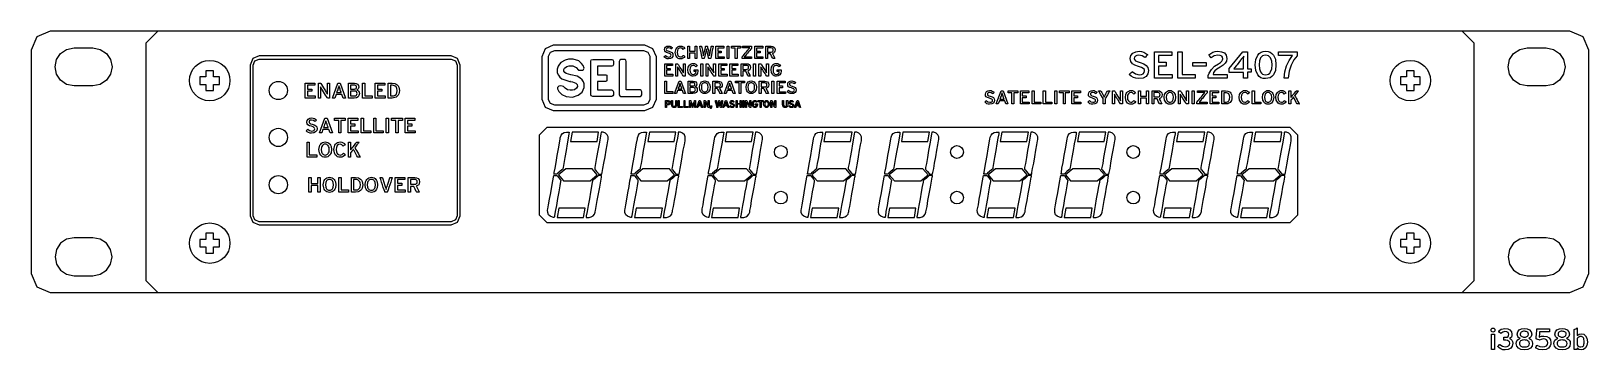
# Model space of a CAD drawing. Extents: x 294.9 to 305.1, y 223.6 to 225.7.
import ezdxf

# ---------------------------------------------------------------- set-up
doc = ezdxf.new("R2010")
doc.units = 0
doc.header["$MEASUREMENT"] = 0
doc.layers.get('0').update_dxf_attribs({"linetype": 'CONTINUOUS'})
doc.layers.add('DWG', color=7, linetype='CONTINUOUS')

msp = doc.modelspace()

# ---------------------------------------------------------------- linework, layer by layer
at = {"color": 7}
for points in [[(295.709, 225.693), (295.679, 225.693), (295.598, 225.693), (295.355, 225.693), (295.111, 225.693), (295.03, 225.693), (295, 225.693), (294.912, 225.657), (294.875, 225.568), (294.875, 225.552), (294.875, 225.505), (294.875, 225.339), (294.875, 225.103), (294.875, 224.833), (294.875, 224.564), (294.875, 224.328), (294.875, 224.162), (294.875, 224.115), (294.875, 224.098), (294.912, 224.01), (295, 223.973), (295.03, 223.973), (295.111, 223.973), (295.355, 223.973), (295.598, 223.973), (295.679, 223.973), (295.709, 223.973)], [(304.291, 225.693), (304.195, 225.693), (303.922, 225.693), (302.95, 225.693), (301.576, 225.693), (300, 225.693), (298.424, 225.693), (297.05, 225.693), (296.078, 225.693), (295.805, 225.693), (295.709, 225.693), (295.63, 225.614), (295.63, 225.37), (295.63, 224.833), (295.63, 224.296), (295.63, 224.052), (295.709, 223.973), (295.805, 223.973), (296.078, 223.973), (297.05, 223.973), (298.424, 223.973), (300, 223.973), (301.576, 223.973), (302.95, 223.973), (303.922, 223.973), (304.195, 223.973), (304.291, 223.973), (304.37, 224.052), (304.37, 224.296), (304.37, 224.833), (304.37, 225.37), (304.37, 225.614), (304.291, 225.693)], [(298.312, 225.604), (298.338, 225.604), (298.405, 225.604), (298.501, 225.604), (298.611, 225.604), (298.721, 225.604), (298.817, 225.604), (298.884, 225.604), (298.91, 225.604), (298.964, 225.58), (298.987, 225.526), (298.987, 225.514), (298.987, 225.482), (298.987, 225.385), (298.987, 225.288), (298.987, 225.257), (298.987, 225.244), (298.964, 225.191), (298.91, 225.168), (298.884, 225.168), (298.817, 225.168), (298.721, 225.168), (298.611, 225.168), (298.501, 225.168), (298.405, 225.168), (298.338, 225.168), (298.312, 225.168), (298.259, 225.191), (298.237, 225.244), (298.237, 225.257), (298.237, 225.288), (298.237, 225.385), (298.237, 225.482), (298.237, 225.514), (298.237, 225.526), (298.259, 225.58), (298.312, 225.604)], [(304.291, 223.973), (304.322, 223.973), (304.402, 223.973), (304.646, 223.973), (304.889, 223.973), (304.97, 223.973), (305, 223.973), (305.088, 224.01), (305.125, 224.098), (305.125, 224.115), (305.125, 224.162), (305.125, 224.328), (305.125, 224.564), (305.125, 224.833), (305.125, 225.103), (305.125, 225.339), (305.125, 225.505), (305.125, 225.552), (305.125, 225.568), (305.088, 225.657), (305, 225.693), (304.97, 225.693), (304.889, 225.693), (304.646, 225.693), (304.402, 225.693), (304.322, 225.693), (304.291, 225.693)], [(295.281, 225.583), (295.33, 225.573), (295.37, 225.547), (295.397, 225.507), (295.407, 225.458), (295.397, 225.41), (295.37, 225.37), (295.33, 225.343), (295.281, 225.333), (295.276, 225.333), (295.262, 225.333), (295.219, 225.333), (295.176, 225.333), (295.162, 225.333), (295.157, 225.333), (295.108, 225.343), (295.068, 225.37), (295.041, 225.41), (295.032, 225.458), (295.041, 225.507), (295.068, 225.547), (295.108, 225.573), (295.157, 225.583), (295.162, 225.583), (295.176, 225.583), (295.219, 225.583), (295.262, 225.583), (295.276, 225.583), (295.281, 225.583)], [(296.376, 225.53), (296.333, 225.513), (296.316, 225.47), (296.316, 225.428), (296.316, 225.315), (296.316, 224.975), (296.316, 224.634), (296.316, 224.522), (296.316, 224.479), (296.333, 224.437), (296.376, 224.419), (296.39, 224.419), (296.43, 224.419), (296.573, 224.419), (296.775, 224.419), (297.007, 224.419), (297.239, 224.419), (297.441, 224.419), (297.584, 224.419), (297.624, 224.419), (297.639, 224.419), (297.681, 224.437), (297.699, 224.479), (297.699, 224.522), (297.699, 224.634), (297.699, 224.975), (297.699, 225.315), (297.699, 225.428), (297.699, 225.47), (297.681, 225.513), (297.639, 225.53), (297.624, 225.53), (297.584, 225.53), (297.441, 225.53), (297.239, 225.53), (297.007, 225.53), (296.775, 225.53), (296.573, 225.53), (296.43, 225.53), (296.39, 225.53), (296.376, 225.53)], [(296.336, 224.479), (296.336, 224.522), (296.336, 224.634), (296.336, 224.793), (296.336, 224.975), (296.336, 225.157), (296.336, 225.315), (296.336, 225.428), (296.336, 225.47), (296.347, 225.499), (296.376, 225.51), (296.39, 225.51), (296.43, 225.51), (296.573, 225.51), (296.775, 225.51), (297.007, 225.51), (297.239, 225.51), (297.441, 225.51), (297.584, 225.51), (297.624, 225.51), (297.639, 225.51), (297.667, 225.499), (297.679, 225.47), (297.679, 225.428), (297.679, 225.315), (297.679, 225.157), (297.679, 224.975), (297.679, 224.793), (297.679, 224.634), (297.679, 224.522), (297.679, 224.479), (297.667, 224.451), (297.639, 224.439), (297.624, 224.439), (297.584, 224.439), (297.441, 224.439), (297.239, 224.439), (297.007, 224.439), (296.775, 224.439), (296.573, 224.439), (296.43, 224.439), (296.39, 224.439), (296.376, 224.439), (296.347, 224.451), (296.336, 224.479)], [(298.318, 225.564), (298.29, 225.553), (298.278, 225.527), (298.278, 225.515), (298.278, 225.483), (298.278, 225.386), (298.278, 225.289), (298.278, 225.257), (298.278, 225.244), (298.29, 225.22), (298.318, 225.209), (298.324, 225.209), (298.343, 225.209), (298.41, 225.209), (298.504, 225.209), (298.612, 225.209), (298.72, 225.209), (298.815, 225.209), (298.881, 225.209), (298.9, 225.209), (298.907, 225.209), (298.936, 225.22), (298.948, 225.244), (298.948, 225.257), (298.948, 225.289), (298.948, 225.386), (298.948, 225.483), (298.948, 225.515), (298.948, 225.527), (298.936, 225.553), (298.907, 225.564), (298.9, 225.564), (298.881, 225.564), (298.815, 225.564), (298.72, 225.564), (298.612, 225.564), (298.504, 225.564), (298.41, 225.564), (298.343, 225.564), (298.324, 225.564), (298.318, 225.564)], [(298.378, 225.33), (298.361, 225.333), (298.348, 225.331), (298.342, 225.327), (298.339, 225.322), (298.339, 225.314), (298.348, 225.296), (298.355, 225.287), (298.367, 225.277), (298.395, 225.263), (298.438, 225.26), (298.474, 225.271), (298.5, 225.292), (298.513, 225.323), (298.513, 225.346), (298.509, 225.36), (298.501, 225.373), (298.486, 225.387), (298.468, 225.397), (298.426, 225.407), (298.396, 225.415), (298.387, 225.422), (298.381, 225.431), (298.381, 225.44), (298.384, 225.449), (298.399, 225.46), (298.415, 225.465), (298.429, 225.466), (298.439, 225.465), (298.461, 225.454), (298.476, 225.437), (298.492, 225.436), (298.502, 225.437), (298.509, 225.442), (298.513, 225.449), (298.507, 225.468), (298.497, 225.481), (298.478, 225.497), (298.442, 225.508), (298.411, 225.509), (298.388, 225.502), (298.36, 225.486), (298.351, 225.477), (298.342, 225.463), (298.336, 225.443), (298.337, 225.419), (298.344, 225.403), (298.353, 225.391), (298.368, 225.38), (298.406, 225.367), (298.42, 225.363), (298.423, 225.363), (298.422, 225.363), (298.438, 225.36), (298.458, 225.352), (298.468, 225.342), (298.47, 225.33), (298.464, 225.319), (298.45, 225.308), (298.438, 225.305), (298.422, 225.304), (298.404, 225.307), (298.388, 225.318), (298.378, 225.33)], [(298.558, 225.478), (298.558, 225.478), (298.558, 225.495), (298.561, 225.504), (298.57, 225.507), (298.575, 225.507), (298.589, 225.507), (298.632, 225.507), (298.675, 225.507), (298.689, 225.507), (298.695, 225.507), (298.703, 225.504), (298.706, 225.495), (298.706, 225.474), (298.703, 225.466), (298.695, 225.463), (298.691, 225.463), (298.68, 225.463), (298.648, 225.463), (298.615, 225.463), (298.605, 225.463), (298.601, 225.463), (298.601, 225.454), (298.601, 225.435), (298.601, 225.415), (298.601, 225.406), (298.609, 225.406), (298.628, 225.406), (298.647, 225.406), (298.656, 225.406), (298.662, 225.403), (298.664, 225.396), (298.664, 225.375), (298.662, 225.366), (298.656, 225.362), (298.647, 225.362), (298.628, 225.362), (298.609, 225.362), (298.601, 225.362), (298.601, 225.354), (298.601, 225.335), (298.601, 225.316), (298.601, 225.307), (298.605, 225.307), (298.615, 225.307), (298.648, 225.307), (298.68, 225.307), (298.691, 225.307), (298.695, 225.307), (298.703, 225.303), (298.706, 225.295), (298.706, 225.274), (298.703, 225.267), (298.695, 225.263), (298.689, 225.263), (298.675, 225.263), (298.632, 225.263), (298.589, 225.263), (298.575, 225.263), (298.57, 225.263), (298.561, 225.267), (298.558, 225.274), (298.558, 225.283), (298.558, 225.306), (298.558, 225.339), (298.558, 225.376), (298.558, 225.414), (298.558, 225.446), (298.558, 225.47), (298.558, 225.478)], [(298.745, 225.274), (298.749, 225.267), (298.756, 225.263), (298.762, 225.263), (298.776, 225.263), (298.82, 225.263), (298.864, 225.263), (298.878, 225.263), (298.883, 225.263), (298.89, 225.267), (298.894, 225.274), (298.894, 225.295), (298.89, 225.303), (298.883, 225.307), (298.879, 225.307), (298.869, 225.307), (298.837, 225.307), (298.805, 225.307), (298.794, 225.307), (298.79, 225.307), (298.79, 225.315), (298.79, 225.336), (298.79, 225.366), (298.79, 225.4), (298.79, 225.435), (298.79, 225.465), (298.79, 225.486), (298.79, 225.494), (298.787, 225.503), (298.781, 225.507), (298.777, 225.507), (298.768, 225.507), (298.759, 225.507), (298.755, 225.507), (298.748, 225.503), (298.745, 225.494), (298.745, 225.486), (298.745, 225.463), (298.745, 225.431), (298.745, 225.395), (298.745, 225.358), (298.745, 225.326), (298.745, 225.304), (298.745, 225.295), (298.745, 225.274)], [(299.068, 225.511), (299.06, 225.512), (299.052, 225.515), (299.045, 225.519), (299.039, 225.524), (299.041, 225.526), (299.044, 225.529), (299.047, 225.532), (299.048, 225.533), (299.058, 225.526), (299.069, 225.523), (299.077, 225.524), (299.082, 225.526), (299.085, 225.53), (299.086, 225.535), (299.085, 225.539), (299.082, 225.543), (299.076, 225.546), (299.068, 225.549), (299.056, 225.552), (299.048, 225.557), (299.044, 225.564), (299.042, 225.573), (299.044, 225.582), (299.05, 225.589), (299.058, 225.594), (299.069, 225.595), (299.077, 225.595), (299.084, 225.592), (299.096, 225.584), (299.094, 225.583), (299.091, 225.58), (299.088, 225.577), (299.087, 225.576), (299.079, 225.581), (299.068, 225.583), (299.062, 225.583), (299.058, 225.58), (299.055, 225.577), (299.054, 225.573), (299.055, 225.569), (299.058, 225.566), (299.064, 225.563), (299.072, 225.561), (299.083, 225.557), (299.091, 225.552), (299.097, 225.545), (299.098, 225.536), (299.097, 225.526), (299.091, 225.518), (299.082, 225.513), (299.068, 225.511)], [(299.148, 225.511), (299.14, 225.512), (299.133, 225.514), (299.128, 225.518), (299.123, 225.523), (299.119, 225.529), (299.116, 225.536), (299.113, 225.553), (299.116, 225.57), (299.119, 225.577), (299.123, 225.584), (299.128, 225.588), (299.133, 225.592), (299.14, 225.594), (299.148, 225.595), (299.157, 225.594), (299.165, 225.591), (299.171, 225.587), (299.176, 225.58), (299.174, 225.579), (299.17, 225.577), (299.166, 225.574), (299.165, 225.573), (299.158, 225.581), (299.153, 225.582), (299.148, 225.583), (299.138, 225.581), (299.131, 225.575), (299.127, 225.566), (299.126, 225.553), (299.127, 225.541), (299.131, 225.532), (299.138, 225.526), (299.148, 225.524), (299.154, 225.524), (299.158, 225.526), (299.166, 225.534), (299.167, 225.533), (299.171, 225.53), (299.174, 225.528), (299.176, 225.527), (299.171, 225.52), (299.164, 225.515), (299.156, 225.512), (299.148, 225.511)], [(299.346, 225.513), (299.344, 225.513), (299.34, 225.513), (299.336, 225.513), (299.334, 225.513), (299.333, 225.515), (299.332, 225.521), (299.328, 225.539), (299.323, 225.557), (299.322, 225.563), (299.321, 225.565), (299.319, 225.576), (299.316, 225.565), (299.316, 225.563), (299.314, 225.557), (299.31, 225.539), (299.305, 225.521), (299.304, 225.515), (299.303, 225.513), (299.301, 225.513), (299.297, 225.513), (299.293, 225.513), (299.291, 225.513), (299.291, 225.513), (299.29, 225.516), (299.289, 225.525), (299.286, 225.538), (299.283, 225.553), (299.28, 225.568), (299.277, 225.581), (299.275, 225.591), (299.275, 225.593), (299.275, 225.594), (299.276, 225.594), (299.281, 225.594), (299.285, 225.594), (299.287, 225.594), (299.287, 225.592), (299.288, 225.586), (299.292, 225.568), (299.295, 225.551), (299.296, 225.545), (299.297, 225.543), (299.298, 225.532), (299.301, 225.543), (299.301, 225.545), (299.303, 225.551), (299.307, 225.568), (299.312, 225.586), (299.313, 225.592), (299.314, 225.594), (299.315, 225.594), (299.319, 225.594), (299.323, 225.594), (299.324, 225.594), (299.325, 225.592), (299.326, 225.586), (299.331, 225.568), (299.335, 225.55), (299.337, 225.544), (299.337, 225.541), (299.339, 225.532), (299.341, 225.542), (299.341, 225.544), (299.343, 225.55), (299.346, 225.568), (299.349, 225.586), (299.35, 225.592), (299.351, 225.594), (299.353, 225.594), (299.357, 225.594), (299.361, 225.594), (299.363, 225.594), (299.363, 225.593), (299.362, 225.591), (299.36, 225.581), (299.357, 225.568), (299.354, 225.553), (299.351, 225.538), (299.349, 225.525), (299.347, 225.516), (299.346, 225.513), (299.346, 225.513)], [(299.554, 225.513), (299.554, 225.514), (299.554, 225.518), (299.554, 225.523), (299.554, 225.524), (299.556, 225.526), (299.56, 225.532), (299.567, 225.54), (299.574, 225.548), (299.581, 225.557), (299.588, 225.565), (299.592, 225.57), (299.594, 225.573), (299.603, 225.583), (299.595, 225.583), (299.587, 225.583), (299.585, 225.583), (299.582, 225.583), (299.571, 225.583), (299.561, 225.583), (299.558, 225.583), (299.556, 225.583), (299.556, 225.584), (299.556, 225.588), (299.556, 225.592), (299.556, 225.594), (299.559, 225.594), (299.566, 225.594), (299.575, 225.594), (299.586, 225.594), (299.597, 225.594), (299.607, 225.594), (299.613, 225.594), (299.616, 225.594), (299.616, 225.592), (299.616, 225.588), (299.616, 225.584), (299.616, 225.582), (299.614, 225.58), (299.61, 225.575), (299.604, 225.567), (299.596, 225.558), (299.589, 225.549), (299.583, 225.542), (299.578, 225.536), (299.577, 225.534), (299.567, 225.524), (299.575, 225.524), (299.584, 225.524), (299.585, 225.524), (299.589, 225.524), (299.6, 225.524), (299.611, 225.524), (299.615, 225.524), (299.616, 225.524), (299.616, 225.522), (299.616, 225.518), (299.616, 225.514), (299.616, 225.513), (299.613, 225.513), (299.606, 225.513), (299.596, 225.513), (299.585, 225.513), (299.574, 225.513), (299.564, 225.513), (299.557, 225.513), (299.554, 225.513)], [(299.753, 225.546), (299.754, 225.544), (299.755, 225.541), (299.761, 225.529), (299.767, 225.518), (299.769, 225.514), (299.769, 225.513), (299.767, 225.513), (299.762, 225.513), (299.758, 225.513), (299.755, 225.513), (299.755, 225.514), (299.753, 225.518), (299.747, 225.529), (299.742, 225.54), (299.74, 225.543), (299.739, 225.545), (299.736, 225.545), (299.73, 225.545), (299.724, 225.545), (299.721, 225.545), (299.721, 225.543), (299.721, 225.54), (299.721, 225.529), (299.721, 225.518), (299.721, 225.514), (299.721, 225.513), (299.719, 225.513), (299.715, 225.513), (299.711, 225.513), (299.709, 225.513), (299.709, 225.513), (299.709, 225.516), (299.709, 225.525), (299.709, 225.538), (299.709, 225.553), (299.709, 225.568), (299.709, 225.581), (299.709, 225.591), (299.709, 225.593), (299.709, 225.594), (299.71, 225.594), (299.714, 225.594), (299.727, 225.594), (299.739, 225.594), (299.743, 225.594), (299.745, 225.594), (299.755, 225.593), (299.763, 225.588), (299.769, 225.581), (299.771, 225.57), (299.769, 225.561), (299.766, 225.554), (299.76, 225.549), (299.753, 225.546)], [(299.745, 225.583), (299.743, 225.583), (299.741, 225.583), (299.733, 225.583), (299.724, 225.583), (299.722, 225.583), (299.721, 225.583), (299.721, 225.581), (299.721, 225.578), (299.721, 225.569), (299.721, 225.56), (299.721, 225.557), (299.721, 225.556), (299.722, 225.556), (299.724, 225.556), (299.733, 225.556), (299.741, 225.556), (299.743, 225.556), (299.745, 225.556), (299.75, 225.557), (299.755, 225.559), (299.757, 225.564), (299.758, 225.566), (299.758, 225.569), (299.757, 225.575), (299.755, 225.579), (299.75, 225.582), (299.745, 225.583)], [(302.163, 225.381), (302.145, 225.383), (302.128, 225.388), (302.114, 225.397), (302.101, 225.409), (302.104, 225.412), (302.111, 225.418), (302.117, 225.424), (302.12, 225.427), (302.141, 225.412), (302.165, 225.407), (302.182, 225.408), (302.193, 225.413), (302.199, 225.421), (302.202, 225.432), (302.2, 225.441), (302.193, 225.448), (302.181, 225.455), (302.162, 225.461), (302.138, 225.469), (302.121, 225.479), (302.111, 225.493), (302.107, 225.513), (302.112, 225.533), (302.124, 225.548), (302.143, 225.558), (302.165, 225.561), (302.182, 225.56), (302.197, 225.555), (302.222, 225.538), (302.219, 225.535), (302.213, 225.528), (302.207, 225.522), (302.204, 225.519), (302.186, 225.531), (302.163, 225.536), (302.15, 225.534), (302.141, 225.529), (302.136, 225.522), (302.134, 225.514), (302.136, 225.506), (302.142, 225.499), (302.153, 225.493), (302.172, 225.487), (302.196, 225.478), (302.213, 225.468), (302.224, 225.454), (302.228, 225.434), (302.224, 225.412), (302.213, 225.395), (302.192, 225.385), (302.163, 225.381)], [(302.619, 225.384), (302.621, 225.401), (302.626, 225.417), (302.641, 225.442), (302.662, 225.462), (302.687, 225.478), (302.701, 225.488), (302.71, 225.496), (302.715, 225.504), (302.716, 225.512), (302.715, 225.522), (302.709, 225.529), (302.698, 225.533), (302.683, 225.535), (302.66, 225.53), (302.64, 225.518), (302.638, 225.521), (302.632, 225.528), (302.626, 225.534), (302.624, 225.538), (302.651, 225.555), (302.667, 225.56), (302.684, 225.561), (302.708, 225.558), (302.727, 225.55), (302.739, 225.535), (302.743, 225.514), (302.74, 225.496), (302.732, 225.482), (302.719, 225.47), (302.699, 225.457), (302.678, 225.443), (302.664, 225.432), (302.656, 225.421), (302.652, 225.409), (302.656, 225.409), (302.666, 225.409), (302.698, 225.409), (302.73, 225.409), (302.741, 225.409), (302.745, 225.409), (302.745, 225.405), (302.745, 225.396), (302.745, 225.388), (302.745, 225.384), (302.739, 225.384), (302.725, 225.384), (302.682, 225.384), (302.639, 225.384), (302.624, 225.384), (302.619, 225.384)], [(302.838, 225.508), (302.837, 225.506), (302.833, 225.502), (302.821, 225.487), (302.81, 225.472), (302.806, 225.467), (302.804, 225.465), (302.795, 225.455), (302.791, 225.45), (302.788, 225.446), (302.793, 225.446), (302.801, 225.446), (302.816, 225.446), (302.818, 225.446), (302.822, 225.446), (302.835, 225.446), (302.847, 225.446), (302.851, 225.446), (302.853, 225.446), (302.853, 225.448), (302.853, 225.454), (302.853, 225.472), (302.853, 225.489), (302.853, 225.495), (302.853, 225.497), (302.853, 225.514), (302.854, 225.523), (302.854, 225.529), (302.847, 225.52), (302.838, 225.508)], [(302.997, 225.381), (302.981, 225.382), (302.967, 225.387), (302.956, 225.395), (302.946, 225.406), (302.933, 225.434), (302.929, 225.471), (302.933, 225.507), (302.946, 225.536), (302.956, 225.547), (302.968, 225.555), (302.982, 225.56), (302.998, 225.561), (303.014, 225.56), (303.028, 225.555), (303.039, 225.547), (303.049, 225.536), (303.062, 225.508), (303.066, 225.471), (303.062, 225.435), (303.049, 225.406), (303.039, 225.395), (303.027, 225.387), (303.013, 225.383), (302.997, 225.381)], [(302.997, 225.536), (302.987, 225.534), (302.978, 225.531), (302.97, 225.525), (302.965, 225.517), (302.957, 225.497), (302.955, 225.471), (302.958, 225.446), (302.965, 225.425), (302.971, 225.417), (302.978, 225.411), (302.987, 225.408), (302.998, 225.406), (303.008, 225.408), (303.017, 225.411), (303.025, 225.417), (303.03, 225.425), (303.038, 225.445), (303.04, 225.471), (303.038, 225.496), (303.03, 225.517), (303.024, 225.525), (303.017, 225.531), (303.008, 225.534), (302.997, 225.536)], [(303.147, 225.384), (303.143, 225.384), (303.134, 225.384), (303.125, 225.384), (303.121, 225.384), (303.125, 225.426), (303.136, 225.465), (303.153, 225.5), (303.175, 225.533), (303.171, 225.533), (303.161, 225.533), (303.129, 225.533), (303.098, 225.533), (303.087, 225.533), (303.083, 225.533), (303.083, 225.537), (303.083, 225.546), (303.083, 225.554), (303.083, 225.558), (303.089, 225.558), (303.102, 225.558), (303.144, 225.558), (303.186, 225.558), (303.2, 225.558), (303.205, 225.558), (303.205, 225.554), (303.205, 225.545), (303.205, 225.536), (303.205, 225.532), (303.184, 225.504), (303.166, 225.47), (303.153, 225.43), (303.147, 225.384)], [(304.843, 225.583), (304.892, 225.573), (304.932, 225.547), (304.959, 225.507), (304.969, 225.458), (304.959, 225.41), (304.932, 225.37), (304.892, 225.343), (304.843, 225.333), (304.838, 225.333), (304.824, 225.333), (304.781, 225.333), (304.738, 225.333), (304.724, 225.333), (304.719, 225.333), (304.67, 225.343), (304.63, 225.37), (304.603, 225.41), (304.594, 225.458), (304.603, 225.507), (304.63, 225.547), (304.67, 225.573), (304.719, 225.583), (304.724, 225.583), (304.738, 225.583), (304.781, 225.583), (304.824, 225.583), (304.838, 225.583), (304.843, 225.583)], [(299.167, 225.398), (299.165, 225.4), (299.162, 225.406), (299.156, 225.414), (299.151, 225.424), (299.145, 225.433), (299.139, 225.441), (299.136, 225.447), (299.134, 225.449), (299.128, 225.459), (299.128, 225.456), (299.128, 225.45), (299.128, 225.44), (299.128, 225.438), (299.128, 225.434), (299.128, 225.419), (299.128, 225.405), (299.128, 225.4), (299.128, 225.398), (299.127, 225.398), (299.122, 225.398), (299.118, 225.398), (299.117, 225.398), (299.117, 225.399), (299.117, 225.402), (299.117, 225.411), (299.117, 225.424), (299.117, 225.439), (299.117, 225.454), (299.117, 225.467), (299.117, 225.476), (299.117, 225.479), (299.117, 225.479), (299.118, 225.479), (299.123, 225.479), (299.127, 225.479), (299.129, 225.479), (299.13, 225.477), (299.134, 225.472), (299.144, 225.455), (299.155, 225.438), (299.159, 225.432), (299.16, 225.43), (299.164, 225.424), (299.167, 225.418), (299.167, 225.422), (299.167, 225.427), (299.167, 225.437), (299.167, 225.439), (299.167, 225.444), (299.167, 225.458), (299.167, 225.473), (299.167, 225.478), (299.167, 225.479), (299.168, 225.479), (299.172, 225.479), (299.177, 225.479), (299.178, 225.479), (299.178, 225.479), (299.178, 225.476), (299.178, 225.467), (299.178, 225.454), (299.178, 225.439), (299.178, 225.424), (299.178, 225.411), (299.178, 225.402), (299.178, 225.399), (299.178, 225.398), (299.177, 225.398), (299.173, 225.398), (299.169, 225.398), (299.167, 225.398)], [(299.231, 225.397), (299.224, 225.398), (299.217, 225.4), (299.211, 225.404), (299.206, 225.408), (299.202, 225.415), (299.199, 225.422), (299.197, 225.439), (299.199, 225.456), (299.202, 225.463), (299.206, 225.469), (299.211, 225.474), (299.217, 225.478), (299.224, 225.48), (299.231, 225.481), (299.24, 225.48), (299.248, 225.477), (299.254, 225.472), (299.259, 225.466), (299.257, 225.465), (299.254, 225.462), (299.25, 225.46), (299.248, 225.459), (299.241, 225.466), (299.237, 225.468), (299.231, 225.468), (299.222, 225.466), (299.215, 225.46), (299.211, 225.451), (299.209, 225.439), (299.211, 225.426), (299.215, 225.417), (299.222, 225.411), (299.231, 225.409), (299.24, 225.41), (299.245, 225.414), (299.249, 225.42), (299.25, 225.427), (299.25, 225.428), (299.248, 225.428), (299.243, 225.428), (299.239, 225.428), (299.237, 225.428), (299.237, 225.429), (299.237, 225.433), (299.237, 225.437), (299.237, 225.439), (299.238, 225.439), (299.241, 225.439), (299.249, 225.439), (299.258, 225.439), (299.261, 225.439), (299.262, 225.439), (299.262, 225.438), (299.262, 225.435), (299.262, 225.431), (299.262, 225.43), (299.26, 225.416), (299.254, 225.405), (299.244, 225.399), (299.231, 225.397)], [(299.367, 225.398), (299.365, 225.4), (299.362, 225.406), (299.356, 225.414), (299.35, 225.424), (299.345, 225.433), (299.339, 225.441), (299.336, 225.447), (299.334, 225.449), (299.328, 225.459), (299.328, 225.456), (299.328, 225.45), (299.328, 225.44), (299.328, 225.438), (299.328, 225.434), (299.328, 225.419), (299.328, 225.405), (299.328, 225.4), (299.328, 225.398), (299.326, 225.398), (299.322, 225.398), (299.318, 225.398), (299.316, 225.398), (299.316, 225.399), (299.316, 225.402), (299.316, 225.411), (299.316, 225.424), (299.316, 225.439), (299.316, 225.454), (299.316, 225.467), (299.316, 225.476), (299.316, 225.479), (299.316, 225.479), (299.318, 225.479), (299.323, 225.479), (299.327, 225.479), (299.329, 225.479), (299.33, 225.477), (299.334, 225.472), (299.344, 225.455), (299.355, 225.438), (299.358, 225.432), (299.36, 225.43), (299.364, 225.424), (299.367, 225.418), (299.367, 225.422), (299.367, 225.427), (299.366, 225.437), (299.366, 225.439), (299.366, 225.444), (299.366, 225.458), (299.366, 225.473), (299.366, 225.478), (299.366, 225.479), (299.368, 225.479), (299.372, 225.479), (299.376, 225.479), (299.378, 225.479), (299.378, 225.479), (299.378, 225.476), (299.378, 225.467), (299.378, 225.454), (299.378, 225.439), (299.378, 225.424), (299.378, 225.411), (299.378, 225.402), (299.378, 225.399), (299.378, 225.398), (299.376, 225.398), (299.373, 225.398), (299.369, 225.398), (299.367, 225.398)], [(299.59, 225.431), (299.591, 225.43), (299.593, 225.426), (299.598, 225.415), (299.604, 225.403), (299.606, 225.4), (299.607, 225.398), (299.605, 225.398), (299.6, 225.398), (299.595, 225.398), (299.593, 225.398), (299.592, 225.399), (299.59, 225.403), (299.585, 225.414), (299.579, 225.425), (299.577, 225.429), (299.576, 225.43), (299.574, 225.43), (299.567, 225.43), (299.561, 225.43), (299.558, 225.43), (299.558, 225.429), (299.558, 225.425), (299.558, 225.414), (299.558, 225.403), (299.558, 225.399), (299.558, 225.398), (299.556, 225.398), (299.552, 225.398), (299.548, 225.398), (299.546, 225.398), (299.546, 225.399), (299.546, 225.402), (299.546, 225.411), (299.546, 225.424), (299.546, 225.439), (299.546, 225.454), (299.546, 225.467), (299.546, 225.476), (299.546, 225.479), (299.546, 225.479), (299.548, 225.479), (299.552, 225.479), (299.564, 225.479), (299.576, 225.479), (299.58, 225.479), (299.582, 225.479), (299.592, 225.478), (299.6, 225.474), (299.606, 225.466), (299.608, 225.455), (299.607, 225.446), (299.603, 225.439), (299.598, 225.434), (299.59, 225.431)], [(299.582, 225.468), (299.581, 225.468), (299.578, 225.468), (299.57, 225.468), (299.562, 225.468), (299.559, 225.468), (299.558, 225.468), (299.558, 225.467), (299.558, 225.464), (299.558, 225.455), (299.558, 225.446), (299.558, 225.443), (299.558, 225.442), (299.559, 225.442), (299.562, 225.442), (299.57, 225.442), (299.578, 225.442), (299.581, 225.442), (299.582, 225.442), (299.587, 225.443), (299.592, 225.445), (299.595, 225.449), (299.595, 225.452), (299.596, 225.455), (299.595, 225.46), (299.592, 225.465), (299.587, 225.467), (299.582, 225.468)], [(299.714, 225.398), (299.713, 225.4), (299.709, 225.406), (299.704, 225.414), (299.698, 225.424), (299.692, 225.433), (299.687, 225.441), (299.683, 225.447), (299.682, 225.449), (299.675, 225.459), (299.676, 225.456), (299.676, 225.45), (299.676, 225.44), (299.676, 225.438), (299.676, 225.434), (299.676, 225.419), (299.676, 225.405), (299.676, 225.4), (299.676, 225.398), (299.674, 225.398), (299.67, 225.398), (299.666, 225.398), (299.664, 225.398), (299.664, 225.399), (299.664, 225.402), (299.664, 225.411), (299.664, 225.424), (299.664, 225.439), (299.664, 225.454), (299.664, 225.467), (299.664, 225.476), (299.664, 225.479), (299.664, 225.479), (299.666, 225.479), (299.67, 225.479), (299.674, 225.479), (299.676, 225.479), (299.678, 225.477), (299.681, 225.472), (299.692, 225.455), (299.702, 225.438), (299.706, 225.432), (299.707, 225.43), (299.711, 225.424), (299.714, 225.418), (299.714, 225.422), (299.714, 225.427), (299.714, 225.437), (299.714, 225.439), (299.714, 225.444), (299.714, 225.458), (299.714, 225.473), (299.714, 225.478), (299.714, 225.479), (299.716, 225.479), (299.72, 225.479), (299.724, 225.479), (299.726, 225.479), (299.726, 225.479), (299.726, 225.476), (299.726, 225.467), (299.726, 225.454), (299.726, 225.439), (299.726, 225.424), (299.726, 225.411), (299.726, 225.402), (299.726, 225.399), (299.726, 225.398), (299.724, 225.398), (299.72, 225.398), (299.716, 225.398), (299.714, 225.398)], [(299.779, 225.397), (299.771, 225.398), (299.764, 225.4), (299.758, 225.404), (299.753, 225.408), (299.75, 225.415), (299.747, 225.422), (299.744, 225.439), (299.747, 225.456), (299.75, 225.463), (299.753, 225.469), (299.758, 225.474), (299.764, 225.478), (299.771, 225.48), (299.779, 225.481), (299.788, 225.48), (299.795, 225.477), (299.801, 225.472), (299.806, 225.466), (299.805, 225.465), (299.801, 225.462), (299.797, 225.46), (299.796, 225.459), (299.789, 225.466), (299.784, 225.468), (299.779, 225.468), (299.769, 225.466), (299.762, 225.46), (299.758, 225.451), (299.757, 225.439), (299.758, 225.426), (299.762, 225.417), (299.769, 225.411), (299.779, 225.409), (299.787, 225.41), (299.793, 225.414), (299.796, 225.42), (299.797, 225.427), (299.797, 225.428), (299.795, 225.428), (299.79, 225.428), (299.786, 225.428), (299.784, 225.428), (299.784, 225.429), (299.784, 225.433), (299.784, 225.437), (299.784, 225.439), (299.785, 225.439), (299.788, 225.439), (299.797, 225.439), (299.806, 225.439), (299.808, 225.439), (299.81, 225.439), (299.81, 225.438), (299.81, 225.435), (299.81, 225.431), (299.81, 225.43), (299.807, 225.416), (299.801, 225.405), (299.791, 225.399), (299.779, 225.397)], [(296.825, 225.253), (296.823, 225.256), (296.819, 225.263), (296.812, 225.273), (296.805, 225.284), (296.798, 225.295), (296.792, 225.305), (296.787, 225.312), (296.786, 225.315), (296.779, 225.326), (296.779, 225.322), (296.779, 225.316), (296.779, 225.304), (296.779, 225.302), (296.779, 225.296), (296.779, 225.279), (296.779, 225.261), (296.779, 225.256), (296.779, 225.253), (296.777, 225.253), (296.772, 225.253), (296.767, 225.253), (296.765, 225.253), (296.765, 225.255), (296.765, 225.258), (296.765, 225.269), (296.765, 225.284), (296.765, 225.302), (296.765, 225.32), (296.765, 225.336), (296.765, 225.347), (296.765, 225.35), (296.765, 225.351), (296.767, 225.351), (296.772, 225.351), (296.777, 225.351), (296.78, 225.351), (296.781, 225.348), (296.785, 225.342), (296.798, 225.321), (296.811, 225.301), (296.815, 225.294), (296.816, 225.291), (296.821, 225.284), (296.824, 225.278), (296.824, 225.282), (296.824, 225.288), (296.824, 225.301), (296.824, 225.303), (296.824, 225.308), (296.824, 225.326), (296.824, 225.343), (296.824, 225.349), (296.824, 225.351), (296.827, 225.351), (296.831, 225.351), (296.836, 225.351), (296.839, 225.351), (296.839, 225.35), (296.839, 225.347), (296.839, 225.336), (296.839, 225.32), (296.839, 225.302), (296.839, 225.284), (296.839, 225.269), (296.839, 225.258), (296.839, 225.255), (296.839, 225.253), (296.836, 225.253), (296.832, 225.253), (296.827, 225.253), (296.825, 225.253)], [(296.908, 225.312), (296.903, 225.324), (296.901, 225.33), (296.9, 225.334), (296.899, 225.33), (296.897, 225.324), (296.893, 225.312), (296.893, 225.311), (296.892, 225.308), (296.889, 225.301), (296.887, 225.293), (296.886, 225.291), (296.885, 225.29), (296.887, 225.29), (296.89, 225.29), (296.9, 225.29), (296.911, 225.29), (296.914, 225.29), (296.915, 225.29), (296.915, 225.291), (296.914, 225.293), (296.911, 225.301), (296.909, 225.308), (296.908, 225.311), (296.908, 225.312)], [(297.001, 225.253), (297, 225.253), (296.995, 225.253), (296.982, 225.253), (296.969, 225.253), (296.964, 225.253), (296.963, 225.253), (296.963, 225.255), (296.963, 225.258), (296.963, 225.269), (296.963, 225.284), (296.963, 225.302), (296.963, 225.32), (296.963, 225.336), (296.963, 225.347), (296.963, 225.35), (296.963, 225.351), (296.964, 225.351), (296.969, 225.351), (296.983, 225.351), (296.996, 225.351), (297.001, 225.351), (297.003, 225.351), (297.014, 225.349), (297.023, 225.344), (297.029, 225.336), (297.031, 225.325), (297.03, 225.319), (297.027, 225.313), (297.018, 225.306), (297.024, 225.303), (297.029, 225.299), (297.033, 225.292), (297.035, 225.283), (297.032, 225.27), (297.026, 225.261), (297.015, 225.255), (297.001, 225.253)], [(297.002, 225.337), (297.001, 225.337), (296.998, 225.337), (296.989, 225.337), (296.98, 225.337), (296.978, 225.337), (296.976, 225.337), (296.976, 225.336), (296.976, 225.333), (296.976, 225.325), (296.976, 225.316), (296.976, 225.313), (296.976, 225.312), (296.978, 225.312), (296.98, 225.312), (296.989, 225.312), (296.998, 225.312), (297.001, 225.312), (297.002, 225.312), (297.006, 225.313), (297.009, 225.313), (297.013, 225.316), (297.015, 225.32), (297.016, 225.325), (297.015, 225.33), (297.013, 225.334), (297.009, 225.336), (297.006, 225.337), (297.002, 225.337)], [(297.003, 225.299), (297.002, 225.299), (296.999, 225.299), (296.99, 225.299), (296.981, 225.299), (296.978, 225.299), (296.976, 225.299), (296.976, 225.298), (296.976, 225.294), (296.976, 225.289), (296.976, 225.283), (296.976, 225.277), (296.976, 225.272), (296.976, 225.268), (296.976, 225.267), (296.978, 225.267), (296.98, 225.267), (296.989, 225.267), (296.998, 225.267), (297.001, 225.267), (297.002, 225.267), (297.007, 225.267), (297.011, 225.268), (297.014, 225.269), (297.016, 225.271), (297.019, 225.276), (297.02, 225.283), (297.019, 225.29), (297.015, 225.295), (297.01, 225.298), (297.003, 225.299)], [(297.251, 225.253), (297.25, 225.253), (297.247, 225.253), (297.238, 225.253), (297.229, 225.253), (297.226, 225.253), (297.224, 225.253), (297.224, 225.255), (297.224, 225.258), (297.224, 225.269), (297.224, 225.284), (297.224, 225.302), (297.224, 225.32), (297.224, 225.336), (297.224, 225.347), (297.224, 225.35), (297.224, 225.351), (297.226, 225.351), (297.229, 225.351), (297.238, 225.351), (297.247, 225.351), (297.25, 225.351), (297.251, 225.351), (297.269, 225.348), (297.277, 225.344), (297.284, 225.339), (297.29, 225.333), (297.295, 225.324), (297.297, 225.314), (297.298, 225.302), (297.297, 225.29), (297.295, 225.28), (297.29, 225.272), (297.284, 225.265), (297.277, 225.26), (297.269, 225.256), (297.251, 225.253)], [(297.251, 225.337), (297.249, 225.337), (297.245, 225.337), (297.241, 225.337), (297.239, 225.337), (297.239, 225.336), (297.239, 225.334), (297.239, 225.326), (297.239, 225.315), (297.239, 225.302), (297.239, 225.289), (297.239, 225.278), (297.239, 225.271), (297.239, 225.268), (297.239, 225.268), (297.241, 225.268), (297.245, 225.268), (297.249, 225.268), (297.251, 225.268), (297.259, 225.268), (297.266, 225.27), (297.271, 225.273), (297.276, 225.277), (297.279, 225.282), (297.282, 225.288), (297.283, 225.302), (297.282, 225.316), (297.279, 225.322), (297.276, 225.327), (297.271, 225.331), (297.266, 225.334), (297.259, 225.336), (297.251, 225.337)], [(299.151, 225.332), (299.147, 225.343), (299.146, 225.348), (299.145, 225.351), (299.144, 225.348), (299.142, 225.343), (299.139, 225.332), (299.138, 225.332), (299.138, 225.329), (299.135, 225.323), (299.133, 225.317), (299.132, 225.314), (299.132, 225.314), (299.133, 225.314), (299.136, 225.314), (299.145, 225.314), (299.153, 225.314), (299.156, 225.314), (299.157, 225.314), (299.157, 225.314), (299.156, 225.317), (299.154, 225.323), (299.152, 225.33), (299.151, 225.332), (299.151, 225.332)], [(299.23, 225.283), (299.229, 225.283), (299.225, 225.283), (299.214, 225.283), (299.203, 225.283), (299.199, 225.283), (299.198, 225.283), (299.198, 225.284), (299.198, 225.287), (299.198, 225.296), (299.198, 225.309), (299.198, 225.324), (299.198, 225.339), (299.198, 225.352), (299.198, 225.361), (299.198, 225.364), (299.198, 225.365), (299.2, 225.365), (299.203, 225.365), (299.215, 225.365), (299.226, 225.365), (299.23, 225.365), (299.232, 225.365), (299.241, 225.363), (299.249, 225.359), (299.253, 225.353), (299.255, 225.344), (299.254, 225.338), (299.252, 225.334), (299.245, 225.327), (299.25, 225.325), (299.254, 225.322), (299.257, 225.316), (299.258, 225.308), (299.257, 225.298), (299.251, 225.29), (299.242, 225.285), (299.23, 225.283)], [(299.231, 225.354), (299.231, 225.354), (299.228, 225.354), (299.221, 225.354), (299.213, 225.354), (299.211, 225.354), (299.21, 225.354), (299.21, 225.353), (299.21, 225.35), (299.21, 225.343), (299.21, 225.336), (299.21, 225.334), (299.21, 225.333), (299.211, 225.333), (299.213, 225.333), (299.221, 225.333), (299.228, 225.333), (299.231, 225.333), (299.231, 225.333), (299.234, 225.333), (299.237, 225.334), (299.24, 225.336), (299.242, 225.339), (299.243, 225.343), (299.242, 225.347), (299.24, 225.351), (299.237, 225.353), (299.234, 225.353), (299.231, 225.354)], [(299.232, 225.322), (299.231, 225.322), (299.228, 225.322), (299.221, 225.322), (299.213, 225.322), (299.211, 225.322), (299.21, 225.322), (299.21, 225.32), (299.21, 225.317), (299.21, 225.313), (299.21, 225.308), (299.21, 225.303), (299.21, 225.299), (299.21, 225.296), (299.21, 225.295), (299.211, 225.295), (299.213, 225.295), (299.221, 225.295), (299.228, 225.295), (299.231, 225.295), (299.231, 225.295), (299.235, 225.295), (299.238, 225.296), (299.241, 225.297), (299.243, 225.298), (299.245, 225.303), (299.246, 225.308), (299.245, 225.314), (299.242, 225.318), (299.238, 225.321), (299.232, 225.322)], [(299.308, 225.282), (299.3, 225.283), (299.293, 225.285), (299.287, 225.289), (299.282, 225.294), (299.279, 225.3), (299.276, 225.307), (299.273, 225.324), (299.276, 225.341), (299.279, 225.348), (299.282, 225.354), (299.287, 225.359), (299.293, 225.363), (299.3, 225.365), (299.308, 225.366), (299.315, 225.365), (299.322, 225.363), (299.328, 225.359), (299.333, 225.354), (299.337, 225.348), (299.34, 225.341), (299.342, 225.324), (299.34, 225.307), (299.337, 225.3), (299.333, 225.294), (299.328, 225.289), (299.322, 225.285), (299.315, 225.283), (299.308, 225.282)], [(299.308, 225.354), (299.303, 225.353), (299.298, 225.352), (299.294, 225.349), (299.291, 225.346), (299.289, 225.342), (299.287, 225.337), (299.286, 225.324), (299.287, 225.312), (299.289, 225.307), (299.291, 225.302), (299.294, 225.299), (299.298, 225.296), (299.303, 225.295), (299.308, 225.294), (299.313, 225.295), (299.317, 225.296), (299.321, 225.299), (299.324, 225.302), (299.327, 225.307), (299.328, 225.312), (299.33, 225.324), (299.328, 225.337), (299.327, 225.342), (299.324, 225.346), (299.321, 225.349), (299.317, 225.352), (299.313, 225.353), (299.308, 225.354)], [(299.405, 225.317), (299.405, 225.315), (299.407, 225.312), (299.413, 225.3), (299.419, 225.289), (299.421, 225.285), (299.421, 225.283), (299.419, 225.283), (299.414, 225.283), (299.409, 225.283), (299.407, 225.283), (299.407, 225.285), (299.405, 225.289), (299.399, 225.3), (299.394, 225.311), (299.392, 225.314), (299.391, 225.316), (299.388, 225.316), (299.382, 225.316), (299.376, 225.316), (299.373, 225.316), (299.373, 225.314), (299.373, 225.311), (299.373, 225.3), (299.373, 225.289), (299.373, 225.285), (299.373, 225.283), (299.371, 225.283), (299.367, 225.283), (299.363, 225.283), (299.361, 225.283), (299.361, 225.284), (299.361, 225.287), (299.361, 225.296), (299.361, 225.309), (299.361, 225.324), (299.361, 225.339), (299.361, 225.352), (299.361, 225.361), (299.361, 225.364), (299.361, 225.365), (299.362, 225.365), (299.366, 225.365), (299.379, 225.365), (299.391, 225.365), (299.395, 225.365), (299.396, 225.365), (299.406, 225.363), (299.415, 225.359), (299.42, 225.351), (299.423, 225.341), (299.421, 225.332), (299.418, 225.325), (299.412, 225.32), (299.405, 225.317)], [(299.396, 225.353), (299.395, 225.353), (299.393, 225.353), (299.385, 225.353), (299.376, 225.353), (299.374, 225.353), (299.373, 225.353), (299.373, 225.352), (299.373, 225.349), (299.373, 225.34), (299.373, 225.331), (299.373, 225.328), (299.373, 225.327), (299.374, 225.327), (299.376, 225.327), (299.385, 225.327), (299.393, 225.327), (299.395, 225.327), (299.396, 225.327), (299.402, 225.328), (299.406, 225.33), (299.409, 225.334), (299.41, 225.337), (299.41, 225.34), (299.409, 225.346), (299.406, 225.35), (299.402, 225.352), (299.396, 225.353)], [(299.477, 225.332), (299.474, 225.343), (299.472, 225.348), (299.471, 225.351), (299.47, 225.348), (299.469, 225.343), (299.465, 225.332), (299.465, 225.332), (299.464, 225.329), (299.462, 225.323), (299.46, 225.317), (299.459, 225.314), (299.459, 225.314), (299.46, 225.314), (299.463, 225.314), (299.471, 225.314), (299.48, 225.314), (299.483, 225.314), (299.484, 225.314), (299.484, 225.314), (299.483, 225.317), (299.481, 225.323), (299.479, 225.33), (299.478, 225.332), (299.477, 225.332)], [(299.613, 225.282), (299.605, 225.283), (299.599, 225.285), (299.593, 225.289), (299.588, 225.294), (299.584, 225.3), (299.581, 225.307), (299.579, 225.324), (299.581, 225.341), (299.584, 225.348), (299.588, 225.354), (299.593, 225.359), (299.599, 225.363), (299.605, 225.365), (299.613, 225.366), (299.621, 225.365), (299.627, 225.363), (299.633, 225.359), (299.638, 225.354), (299.642, 225.348), (299.645, 225.341), (299.648, 225.324), (299.645, 225.307), (299.642, 225.3), (299.638, 225.294), (299.633, 225.289), (299.627, 225.285), (299.621, 225.283), (299.613, 225.282)], [(299.613, 225.354), (299.608, 225.353), (299.603, 225.352), (299.6, 225.349), (299.597, 225.346), (299.594, 225.342), (299.592, 225.337), (299.591, 225.324), (299.592, 225.312), (299.594, 225.307), (299.597, 225.302), (299.6, 225.299), (299.603, 225.296), (299.608, 225.295), (299.613, 225.294), (299.618, 225.295), (299.622, 225.296), (299.626, 225.299), (299.629, 225.302), (299.632, 225.307), (299.634, 225.312), (299.635, 225.324), (299.634, 225.337), (299.632, 225.342), (299.629, 225.346), (299.626, 225.349), (299.622, 225.352), (299.618, 225.353), (299.613, 225.354)], [(299.71, 225.317), (299.711, 225.315), (299.713, 225.312), (299.718, 225.3), (299.724, 225.289), (299.726, 225.285), (299.727, 225.283), (299.724, 225.283), (299.719, 225.283), (299.715, 225.283), (299.712, 225.283), (299.712, 225.285), (299.71, 225.289), (299.704, 225.3), (299.699, 225.311), (299.697, 225.314), (299.696, 225.316), (299.693, 225.316), (299.687, 225.316), (299.681, 225.316), (299.678, 225.316), (299.678, 225.314), (299.678, 225.311), (299.678, 225.3), (299.678, 225.289), (299.678, 225.285), (299.678, 225.283), (299.676, 225.283), (299.672, 225.283), (299.668, 225.283), (299.666, 225.283), (299.666, 225.284), (299.666, 225.287), (299.666, 225.296), (299.666, 225.309), (299.666, 225.324), (299.666, 225.339), (299.666, 225.352), (299.666, 225.361), (299.666, 225.364), (299.666, 225.365), (299.668, 225.365), (299.672, 225.365), (299.684, 225.365), (299.696, 225.365), (299.7, 225.365), (299.702, 225.365), (299.712, 225.363), (299.72, 225.359), (299.726, 225.351), (299.728, 225.341), (299.727, 225.332), (299.723, 225.325), (299.717, 225.32), (299.71, 225.317)], [(299.702, 225.353), (299.701, 225.353), (299.698, 225.353), (299.69, 225.353), (299.682, 225.353), (299.679, 225.353), (299.678, 225.353), (299.678, 225.352), (299.678, 225.349), (299.678, 225.34), (299.678, 225.331), (299.678, 225.328), (299.678, 225.327), (299.679, 225.327), (299.682, 225.327), (299.69, 225.327), (299.698, 225.327), (299.701, 225.327), (299.702, 225.327), (299.707, 225.328), (299.712, 225.33), (299.715, 225.334), (299.715, 225.337), (299.716, 225.34), (299.715, 225.346), (299.712, 225.35), (299.707, 225.352), (299.702, 225.353)], [(299.879, 225.282), (299.87, 225.283), (299.863, 225.286), (299.856, 225.29), (299.85, 225.295), (299.851, 225.297), (299.854, 225.3), (299.857, 225.302), (299.859, 225.304), (299.869, 225.297), (299.88, 225.294), (299.887, 225.295), (299.893, 225.297), (299.896, 225.301), (299.897, 225.306), (299.896, 225.31), (299.893, 225.314), (299.887, 225.317), (299.878, 225.32), (299.867, 225.323), (299.859, 225.328), (299.855, 225.334), (299.853, 225.343), (299.855, 225.353), (299.861, 225.36), (299.869, 225.365), (299.88, 225.366), (299.888, 225.365), (299.895, 225.363), (299.906, 225.355), (299.905, 225.354), (299.902, 225.351), (299.899, 225.348), (299.898, 225.346), (299.889, 225.352), (299.879, 225.354), (299.873, 225.353), (299.868, 225.351), (299.866, 225.348), (299.865, 225.344), (299.866, 225.34), (299.869, 225.337), (299.874, 225.334), (299.883, 225.331), (299.894, 225.328), (299.902, 225.323), (299.907, 225.316), (299.909, 225.307), (299.907, 225.297), (299.902, 225.289), (299.892, 225.284), (299.879, 225.282)], [(301.182, 225.212), (301.172, 225.213), (301.164, 225.216), (301.157, 225.221), (301.151, 225.227), (301.152, 225.228), (301.155, 225.231), (301.159, 225.234), (301.16, 225.236), (301.17, 225.228), (301.183, 225.225), (301.191, 225.226), (301.196, 225.228), (301.2, 225.232), (301.201, 225.238), (301.2, 225.242), (301.196, 225.246), (301.19, 225.249), (301.181, 225.252), (301.169, 225.257), (301.16, 225.262), (301.155, 225.268), (301.154, 225.278), (301.156, 225.288), (301.162, 225.296), (301.171, 225.301), (301.182, 225.303), (301.191, 225.302), (301.198, 225.299), (301.211, 225.291), (301.21, 225.289), (301.207, 225.286), (301.203, 225.283), (301.202, 225.281), (301.193, 225.288), (301.181, 225.29), (301.175, 225.289), (301.17, 225.286), (301.168, 225.283), (301.167, 225.279), (301.168, 225.275), (301.171, 225.271), (301.177, 225.268), (301.186, 225.265), (301.198, 225.261), (301.207, 225.256), (301.212, 225.249), (301.214, 225.239), (301.212, 225.228), (301.206, 225.22), (301.196, 225.214), (301.182, 225.212)], [(301.86, 225.212), (301.85, 225.213), (301.842, 225.216), (301.835, 225.221), (301.829, 225.227), (301.83, 225.228), (301.833, 225.231), (301.836, 225.234), (301.838, 225.236), (301.848, 225.228), (301.861, 225.225), (301.869, 225.226), (301.874, 225.228), (301.878, 225.232), (301.879, 225.238), (301.878, 225.242), (301.874, 225.246), (301.868, 225.249), (301.859, 225.252), (301.847, 225.257), (301.838, 225.262), (301.833, 225.268), (301.832, 225.278), (301.834, 225.288), (301.84, 225.296), (301.849, 225.301), (301.861, 225.303), (301.869, 225.302), (301.876, 225.299), (301.889, 225.291), (301.888, 225.289), (301.884, 225.286), (301.881, 225.283), (301.88, 225.281), (301.871, 225.288), (301.86, 225.29), (301.853, 225.289), (301.848, 225.286), (301.846, 225.283), (301.845, 225.279), (301.846, 225.275), (301.849, 225.271), (301.855, 225.268), (301.864, 225.265), (301.876, 225.261), (301.885, 225.256), (301.89, 225.249), (301.892, 225.239), (301.89, 225.228), (301.884, 225.22), (301.874, 225.214), (301.86, 225.212)], [(301.942, 225.248), (301.942, 225.247), (301.942, 225.243), (301.942, 225.231), (301.942, 225.219), (301.942, 225.215), (301.942, 225.214), (301.94, 225.214), (301.936, 225.214), (301.931, 225.214), (301.929, 225.214), (301.929, 225.215), (301.929, 225.219), (301.929, 225.231), (301.929, 225.243), (301.929, 225.247), (301.929, 225.248), (301.928, 225.251), (301.924, 225.257), (301.913, 225.275), (301.902, 225.293), (301.899, 225.299), (301.898, 225.301), (301.9, 225.301), (301.905, 225.301), (301.911, 225.301), (301.913, 225.301), (301.914, 225.3), (301.915, 225.297), (301.92, 225.289), (301.925, 225.281), (301.926, 225.278), (301.927, 225.277), (301.932, 225.268), (301.935, 225.26), (301.94, 225.267), (301.945, 225.277), (301.945, 225.278), (301.947, 225.281), (301.952, 225.289), (301.956, 225.297), (301.958, 225.3), (301.959, 225.301), (301.961, 225.301), (301.966, 225.301), (301.971, 225.301), (301.973, 225.301), (301.972, 225.299), (301.969, 225.293), (301.958, 225.275), (301.947, 225.257), (301.944, 225.251), (301.942, 225.248)], [(302.044, 225.214), (302.042, 225.216), (302.039, 225.222), (302.033, 225.231), (302.027, 225.241), (302.02, 225.251), (302.015, 225.26), (302.011, 225.266), (302.009, 225.269), (302.003, 225.279), (302.003, 225.275), (302.003, 225.27), (302.003, 225.259), (302.003, 225.257), (302.003, 225.252), (302.003, 225.236), (302.003, 225.221), (302.003, 225.216), (302.003, 225.214), (302.001, 225.214), (301.996, 225.214), (301.992, 225.214), (301.99, 225.214), (301.99, 225.215), (301.99, 225.217), (301.99, 225.227), (301.99, 225.241), (301.99, 225.257), (301.99, 225.274), (301.99, 225.288), (301.99, 225.298), (301.99, 225.3), (301.99, 225.301), (301.992, 225.301), (301.997, 225.301), (302.001, 225.301), (302.003, 225.301), (302.005, 225.299), (302.009, 225.293), (302.02, 225.275), (302.031, 225.256), (302.035, 225.25), (302.037, 225.248), (302.041, 225.241), (302.044, 225.235), (302.044, 225.239), (302.044, 225.245), (302.044, 225.256), (302.044, 225.258), (302.044, 225.263), (302.044, 225.279), (302.044, 225.294), (302.044, 225.299), (302.044, 225.301), (302.046, 225.301), (302.05, 225.301), (302.055, 225.301), (302.057, 225.301), (302.057, 225.3), (302.057, 225.298), (302.057, 225.288), (302.057, 225.274), (302.057, 225.257), (302.057, 225.241), (302.057, 225.227), (302.057, 225.217), (302.057, 225.215), (302.057, 225.214), (302.055, 225.214), (302.05, 225.214), (302.046, 225.214), (302.044, 225.214)], [(302.112, 225.212), (302.104, 225.213), (302.097, 225.216), (302.09, 225.22), (302.085, 225.225), (302.081, 225.232), (302.078, 225.239), (302.075, 225.258), (302.078, 225.276), (302.081, 225.283), (302.085, 225.29), (302.09, 225.295), (302.097, 225.299), (302.104, 225.302), (302.112, 225.303), (302.122, 225.302), (302.13, 225.298), (302.137, 225.293), (302.142, 225.286), (302.14, 225.285), (302.136, 225.283), (302.132, 225.28), (302.13, 225.279), (302.123, 225.287), (302.118, 225.289), (302.112, 225.289), (302.102, 225.287), (302.095, 225.281), (302.09, 225.271), (302.089, 225.258), (302.09, 225.244), (302.095, 225.234), (302.102, 225.228), (302.112, 225.225), (302.118, 225.226), (302.123, 225.228), (302.131, 225.236), (302.133, 225.235), (302.137, 225.233), (302.141, 225.23), (302.142, 225.229), (302.137, 225.222), (302.13, 225.217), (302.122, 225.213), (302.112, 225.212)], [(302.298, 225.249), (302.298, 225.248), (302.3, 225.244), (302.307, 225.232), (302.313, 225.219), (302.315, 225.215), (302.316, 225.214), (302.313, 225.214), (302.308, 225.214), (302.303, 225.214), (302.3, 225.214), (302.3, 225.215), (302.298, 225.219), (302.292, 225.231), (302.286, 225.243), (302.284, 225.247), (302.283, 225.248), (302.28, 225.248), (302.273, 225.248), (302.266, 225.248), (302.263, 225.248), (302.263, 225.247), (302.263, 225.243), (302.263, 225.231), (302.263, 225.219), (302.263, 225.215), (302.263, 225.214), (302.261, 225.214), (302.257, 225.214), (302.253, 225.214), (302.251, 225.214), (302.251, 225.215), (302.251, 225.217), (302.251, 225.227), (302.251, 225.241), (302.251, 225.257), (302.251, 225.274), (302.251, 225.288), (302.251, 225.298), (302.251, 225.3), (302.251, 225.301), (302.252, 225.301), (302.256, 225.301), (302.27, 225.301), (302.283, 225.301), (302.287, 225.301), (302.289, 225.301), (302.3, 225.3), (302.309, 225.295), (302.315, 225.287), (302.317, 225.275), (302.316, 225.266), (302.312, 225.258), (302.306, 225.253), (302.298, 225.249)], [(302.368, 225.212), (302.36, 225.213), (302.352, 225.216), (302.346, 225.22), (302.341, 225.225), (302.337, 225.232), (302.333, 225.239), (302.331, 225.258), (302.333, 225.276), (302.337, 225.283), (302.341, 225.29), (302.346, 225.295), (302.352, 225.299), (302.36, 225.302), (302.368, 225.303), (302.376, 225.302), (302.383, 225.299), (302.39, 225.295), (302.395, 225.29), (302.399, 225.283), (302.402, 225.276), (302.405, 225.258), (302.402, 225.239), (302.399, 225.232), (302.395, 225.225), (302.39, 225.22), (302.383, 225.216), (302.376, 225.213), (302.368, 225.212)], [(302.478, 225.214), (302.476, 225.216), (302.472, 225.222), (302.467, 225.231), (302.46, 225.241), (302.454, 225.251), (302.448, 225.26), (302.444, 225.266), (302.443, 225.269), (302.436, 225.279), (302.436, 225.275), (302.436, 225.27), (302.436, 225.259), (302.436, 225.257), (302.436, 225.252), (302.436, 225.236), (302.436, 225.221), (302.436, 225.216), (302.436, 225.214), (302.434, 225.214), (302.43, 225.214), (302.426, 225.214), (302.424, 225.214), (302.424, 225.215), (302.424, 225.217), (302.424, 225.227), (302.424, 225.241), (302.424, 225.257), (302.424, 225.274), (302.424, 225.288), (302.424, 225.298), (302.424, 225.3), (302.424, 225.301), (302.426, 225.301), (302.43, 225.301), (302.435, 225.301), (302.437, 225.301), (302.438, 225.299), (302.442, 225.293), (302.454, 225.275), (302.465, 225.256), (302.469, 225.25), (302.47, 225.248), (302.474, 225.241), (302.477, 225.235), (302.477, 225.239), (302.477, 225.245), (302.477, 225.256), (302.477, 225.258), (302.477, 225.263), (302.477, 225.279), (302.477, 225.294), (302.477, 225.299), (302.477, 225.301), (302.479, 225.301), (302.484, 225.301), (302.488, 225.301), (302.49, 225.301), (302.49, 225.3), (302.49, 225.298), (302.49, 225.288), (302.49, 225.274), (302.49, 225.257), (302.49, 225.241), (302.49, 225.227), (302.49, 225.217), (302.49, 225.215), (302.49, 225.214), (302.488, 225.214), (302.484, 225.214), (302.48, 225.214), (302.478, 225.214)], [(302.546, 225.214), (302.546, 225.216), (302.546, 225.22), (302.546, 225.224), (302.546, 225.227), (302.548, 225.229), (302.553, 225.235), (302.56, 225.243), (302.568, 225.252), (302.575, 225.262), (302.582, 225.27), (302.587, 225.276), (302.589, 225.278), (302.599, 225.289), (302.591, 225.289), (302.581, 225.289), (302.58, 225.289), (302.576, 225.289), (302.565, 225.289), (302.554, 225.289), (302.55, 225.289), (302.549, 225.289), (302.549, 225.291), (302.549, 225.295), (302.549, 225.299), (302.549, 225.301), (302.551, 225.301), (302.559, 225.301), (302.569, 225.301), (302.581, 225.301), (302.592, 225.301), (302.603, 225.301), (302.61, 225.301), (302.613, 225.301), (302.613, 225.299), (302.613, 225.295), (302.613, 225.29), (302.613, 225.288), (302.611, 225.286), (302.606, 225.28), (302.599, 225.272), (302.591, 225.263), (302.584, 225.253), (302.577, 225.245), (302.572, 225.239), (302.57, 225.237), (302.56, 225.226), (302.569, 225.226), (302.578, 225.226), (302.58, 225.226), (302.583, 225.226), (302.595, 225.226), (302.607, 225.226), (302.611, 225.226), (302.613, 225.226), (302.613, 225.224), (302.613, 225.22), (302.613, 225.216), (302.613, 225.214), (302.61, 225.214), (302.602, 225.214), (302.592, 225.214), (302.579, 225.214), (302.567, 225.214), (302.557, 225.214), (302.549, 225.214), (302.546, 225.214)], [(302.734, 225.214), (302.733, 225.214), (302.73, 225.214), (302.722, 225.214), (302.714, 225.214), (302.711, 225.214), (302.71, 225.214), (302.71, 225.215), (302.71, 225.217), (302.71, 225.227), (302.71, 225.241), (302.71, 225.257), (302.71, 225.274), (302.71, 225.288), (302.71, 225.298), (302.71, 225.3), (302.71, 225.301), (302.711, 225.301), (302.714, 225.301), (302.722, 225.301), (302.73, 225.301), (302.733, 225.301), (302.734, 225.301), (302.75, 225.299), (302.757, 225.296), (302.764, 225.291), (302.769, 225.285), (302.773, 225.277), (302.776, 225.268), (302.776, 225.258), (302.776, 225.247), (302.773, 225.238), (302.769, 225.23), (302.764, 225.224), (302.757, 225.219), (302.75, 225.216), (302.734, 225.214)], [(302.862, 225.212), (302.853, 225.213), (302.846, 225.216), (302.84, 225.22), (302.834, 225.225), (302.83, 225.232), (302.827, 225.239), (302.824, 225.258), (302.827, 225.276), (302.83, 225.283), (302.834, 225.29), (302.84, 225.295), (302.846, 225.299), (302.853, 225.302), (302.862, 225.303), (302.871, 225.302), (302.879, 225.298), (302.886, 225.293), (302.891, 225.286), (302.889, 225.285), (302.885, 225.283), (302.881, 225.28), (302.88, 225.279), (302.872, 225.287), (302.867, 225.289), (302.862, 225.289), (302.851, 225.287), (302.844, 225.281), (302.839, 225.271), (302.838, 225.258), (302.839, 225.244), (302.844, 225.234), (302.851, 225.228), (302.862, 225.225), (302.868, 225.226), (302.873, 225.228), (302.881, 225.236), (302.882, 225.235), (302.886, 225.233), (302.89, 225.23), (302.891, 225.229), (302.886, 225.222), (302.879, 225.217), (302.871, 225.213), (302.862, 225.212)], [(303.014, 225.212), (303.006, 225.213), (302.999, 225.216), (302.992, 225.22), (302.987, 225.225), (302.983, 225.232), (302.979, 225.239), (302.977, 225.258), (302.979, 225.276), (302.983, 225.283), (302.987, 225.29), (302.992, 225.295), (302.999, 225.299), (303.006, 225.302), (303.014, 225.303), (303.022, 225.302), (303.029, 225.299), (303.036, 225.295), (303.041, 225.29), (303.045, 225.283), (303.048, 225.276), (303.051, 225.258), (303.048, 225.239), (303.045, 225.232), (303.041, 225.225), (303.036, 225.22), (303.029, 225.216), (303.022, 225.213), (303.014, 225.212)], [(303.103, 225.212), (303.095, 225.213), (303.087, 225.216), (303.081, 225.22), (303.076, 225.225), (303.071, 225.232), (303.068, 225.239), (303.066, 225.258), (303.068, 225.276), (303.071, 225.283), (303.076, 225.29), (303.081, 225.295), (303.087, 225.299), (303.095, 225.302), (303.103, 225.303), (303.112, 225.302), (303.121, 225.298), (303.127, 225.293), (303.132, 225.286), (303.13, 225.285), (303.126, 225.283), (303.122, 225.28), (303.121, 225.279), (303.113, 225.287), (303.109, 225.289), (303.103, 225.289), (303.092, 225.287), (303.085, 225.281), (303.08, 225.271), (303.079, 225.258), (303.08, 225.244), (303.085, 225.234), (303.092, 225.228), (303.103, 225.225), (303.109, 225.226), (303.114, 225.228), (303.122, 225.236), (303.123, 225.235), (303.127, 225.233), (303.131, 225.23), (303.132, 225.229), (303.127, 225.222), (303.12, 225.217), (303.112, 225.213), (303.103, 225.212)], [(303.206, 225.214), (303.205, 225.216), (303.202, 225.221), (303.193, 225.236), (303.185, 225.252), (303.182, 225.257), (303.181, 225.259), (303.18, 225.258), (303.178, 225.255), (303.172, 225.249), (303.167, 225.242), (303.165, 225.24), (303.164, 225.239), (303.164, 225.238), (303.164, 225.235), (303.164, 225.226), (303.164, 225.218), (303.164, 225.215), (303.164, 225.214), (303.162, 225.214), (303.158, 225.214), (303.153, 225.214), (303.151, 225.214), (303.151, 225.215), (303.151, 225.217), (303.151, 225.227), (303.151, 225.241), (303.151, 225.257), (303.151, 225.274), (303.151, 225.288), (303.151, 225.298), (303.151, 225.3), (303.151, 225.301), (303.153, 225.301), (303.158, 225.301), (303.162, 225.301), (303.164, 225.301), (303.164, 225.3), (303.164, 225.297), (303.164, 225.286), (303.164, 225.276), (303.164, 225.273), (303.164, 225.271), (303.164, 225.263), (303.164, 225.256), (303.168, 225.262), (303.174, 225.269), (303.175, 225.27), (303.178, 225.274), (303.187, 225.285), (303.196, 225.296), (303.199, 225.3), (303.2, 225.301), (303.202, 225.301), (303.207, 225.301), (303.213, 225.301), (303.215, 225.301), (303.214, 225.3), (303.211, 225.296), (303.202, 225.285), (303.193, 225.274), (303.19, 225.271), (303.189, 225.269), (303.19, 225.267), (303.194, 225.261), (303.199, 225.252), (303.205, 225.242), (303.211, 225.231), (303.216, 225.222), (303.219, 225.216), (303.221, 225.214), (303.218, 225.214), (303.213, 225.214), (303.208, 225.214), (303.206, 225.214)], [(299.067, 225.208), (299.066, 225.208), (299.065, 225.208), (299.061, 225.208), (299.057, 225.208), (299.056, 225.208), (299.055, 225.208), (299.055, 225.207), (299.055, 225.206), (299.055, 225.2), (299.055, 225.194), (299.055, 225.193), (299.055, 225.192), (299.054, 225.192), (299.052, 225.192), (299.05, 225.192), (299.049, 225.192), (299.049, 225.192), (299.049, 225.194), (299.049, 225.199), (299.049, 225.206), (299.049, 225.214), (299.049, 225.222), (299.049, 225.229), (299.049, 225.234), (299.049, 225.235), (299.049, 225.236), (299.049, 225.236), (299.052, 225.236), (299.058, 225.236), (299.064, 225.236), (299.066, 225.236), (299.067, 225.236), (299.073, 225.235), (299.077, 225.232), (299.08, 225.228), (299.081, 225.222), (299.08, 225.216), (299.077, 225.212), (299.072, 225.209), (299.067, 225.208)], [(299.067, 225.229), (299.066, 225.229), (299.065, 225.229), (299.061, 225.229), (299.057, 225.229), (299.056, 225.229), (299.055, 225.229), (299.055, 225.229), (299.055, 225.227), (299.055, 225.225), (299.055, 225.222), (299.055, 225.219), (299.055, 225.217), (299.055, 225.215), (299.055, 225.214), (299.056, 225.214), (299.057, 225.214), (299.061, 225.214), (299.065, 225.214), (299.066, 225.214), (299.067, 225.214), (299.069, 225.215), (299.07, 225.215), (299.073, 225.216), (299.074, 225.219), (299.074, 225.222), (299.074, 225.224), (299.074, 225.225), (299.072, 225.228), (299.07, 225.229), (299.067, 225.229)], [(299.106, 225.191), (299.102, 225.192), (299.099, 225.193), (299.096, 225.194), (299.093, 225.196), (299.09, 225.202), (299.089, 225.21), (299.089, 225.211), (299.089, 225.214), (299.089, 225.223), (299.089, 225.232), (299.089, 225.235), (299.089, 225.236), (299.09, 225.236), (299.093, 225.236), (299.095, 225.236), (299.096, 225.236), (299.096, 225.235), (299.096, 225.232), (299.096, 225.223), (299.096, 225.214), (299.096, 225.211), (299.096, 225.21), (299.096, 225.205), (299.098, 225.201), (299.101, 225.199), (299.106, 225.198), (299.11, 225.199), (299.113, 225.201), (299.115, 225.205), (299.116, 225.21), (299.116, 225.211), (299.116, 225.214), (299.116, 225.223), (299.116, 225.232), (299.116, 225.235), (299.116, 225.236), (299.117, 225.236), (299.119, 225.236), (299.121, 225.236), (299.122, 225.236), (299.122, 225.235), (299.122, 225.232), (299.122, 225.223), (299.122, 225.214), (299.122, 225.211), (299.122, 225.21), (299.122, 225.206), (299.121, 225.202), (299.12, 225.199), (299.118, 225.196), (299.116, 225.194), (299.113, 225.192), (299.11, 225.192), (299.106, 225.191)], [(299.241, 225.192), (299.241, 225.193), (299.241, 225.196), (299.241, 225.203), (299.241, 225.211), (299.241, 225.214), (299.241, 225.215), (299.241, 225.219), (299.241, 225.223), (299.24, 225.22), (299.238, 225.216), (299.237, 225.215), (299.236, 225.212), (299.233, 225.204), (299.229, 225.195), (299.228, 225.192), (299.227, 225.191), (299.227, 225.192), (299.226, 225.195), (299.222, 225.204), (299.218, 225.212), (299.217, 225.215), (299.217, 225.216), (299.215, 225.22), (299.214, 225.223), (299.214, 225.219), (299.214, 225.215), (299.214, 225.214), (299.214, 225.211), (299.214, 225.203), (299.214, 225.196), (299.214, 225.193), (299.214, 225.192), (299.213, 225.192), (299.211, 225.192), (299.209, 225.192), (299.208, 225.192), (299.208, 225.192), (299.208, 225.194), (299.208, 225.199), (299.208, 225.206), (299.208, 225.214), (299.208, 225.222), (299.208, 225.229), (299.208, 225.234), (299.208, 225.235), (299.208, 225.236), (299.209, 225.236), (299.211, 225.236), (299.214, 225.236), (299.215, 225.236), (299.215, 225.235), (299.216, 225.232), (299.22, 225.224), (299.223, 225.216), (299.224, 225.213), (299.225, 225.212), (299.227, 225.205), (299.23, 225.212), (299.231, 225.213), (299.232, 225.216), (299.235, 225.224), (299.239, 225.232), (299.24, 225.235), (299.24, 225.236), (299.241, 225.236), (299.244, 225.236), (299.246, 225.236), (299.247, 225.236), (299.247, 225.235), (299.247, 225.234), (299.247, 225.229), (299.247, 225.222), (299.247, 225.214), (299.247, 225.206), (299.247, 225.199), (299.247, 225.194), (299.247, 225.192), (299.247, 225.192), (299.246, 225.192), (299.244, 225.192), (299.242, 225.192), (299.241, 225.192)], [(299.278, 225.218), (299.276, 225.224), (299.275, 225.226), (299.275, 225.228), (299.274, 225.226), (299.273, 225.224), (299.272, 225.218), (299.271, 225.218), (299.271, 225.217), (299.27, 225.213), (299.269, 225.21), (299.268, 225.209), (299.268, 225.208), (299.269, 225.208), (299.27, 225.208), (299.275, 225.208), (299.28, 225.208), (299.281, 225.208), (299.282, 225.208), (299.281, 225.209), (299.281, 225.21), (299.28, 225.213), (299.279, 225.217), (299.278, 225.218), (299.278, 225.218)], [(299.33, 225.192), (299.329, 225.193), (299.327, 225.196), (299.324, 225.201), (299.321, 225.206), (299.318, 225.211), (299.315, 225.215), (299.313, 225.218), (299.313, 225.219), (299.309, 225.225), (299.309, 225.223), (299.309, 225.22), (299.309, 225.215), (299.309, 225.214), (299.309, 225.211), (299.309, 225.203), (299.309, 225.195), (299.309, 225.193), (299.309, 225.192), (299.308, 225.192), (299.306, 225.192), (299.304, 225.192), (299.303, 225.192), (299.303, 225.192), (299.303, 225.194), (299.303, 225.199), (299.303, 225.206), (299.303, 225.214), (299.303, 225.222), (299.303, 225.229), (299.303, 225.234), (299.303, 225.235), (299.303, 225.236), (299.304, 225.236), (299.306, 225.236), (299.309, 225.236), (299.31, 225.236), (299.31, 225.235), (299.312, 225.232), (299.318, 225.222), (299.324, 225.213), (299.326, 225.21), (299.326, 225.209), (299.328, 225.206), (299.33, 225.203), (299.33, 225.205), (299.33, 225.208), (299.33, 225.213), (299.33, 225.214), (299.33, 225.217), (299.33, 225.224), (299.33, 225.232), (299.33, 225.235), (299.33, 225.236), (299.331, 225.236), (299.333, 225.236), (299.335, 225.236), (299.336, 225.236), (299.336, 225.235), (299.336, 225.234), (299.336, 225.229), (299.336, 225.222), (299.336, 225.214), (299.336, 225.206), (299.336, 225.199), (299.336, 225.194), (299.336, 225.192), (299.336, 225.192), (299.335, 225.192), (299.333, 225.192), (299.331, 225.192), (299.33, 225.192)], [(299.416, 225.192), (299.415, 225.192), (299.413, 225.192), (299.411, 225.192), (299.41, 225.192), (299.41, 225.193), (299.409, 225.196), (299.406, 225.206), (299.404, 225.216), (299.403, 225.219), (299.403, 225.22), (299.402, 225.226), (299.4, 225.22), (299.4, 225.219), (299.399, 225.216), (299.397, 225.206), (299.394, 225.196), (299.394, 225.193), (299.393, 225.192), (299.392, 225.192), (299.39, 225.192), (299.388, 225.192), (299.387, 225.192), (299.387, 225.192), (299.387, 225.194), (299.386, 225.199), (299.384, 225.206), (299.382, 225.214), (299.381, 225.222), (299.379, 225.229), (299.378, 225.234), (299.378, 225.235), (299.378, 225.236), (299.379, 225.236), (299.381, 225.236), (299.384, 225.236), (299.385, 225.236), (299.385, 225.234), (299.385, 225.231), (299.387, 225.222), (299.389, 225.212), (299.39, 225.209), (299.39, 225.208), (299.391, 225.202), (299.392, 225.208), (299.392, 225.209), (299.393, 225.212), (299.395, 225.222), (299.398, 225.231), (299.399, 225.234), (299.399, 225.236), (299.4, 225.236), (299.402, 225.236), (299.404, 225.236), (299.405, 225.236), (299.405, 225.234), (299.406, 225.231), (299.408, 225.222), (299.411, 225.212), (299.412, 225.209), (299.412, 225.207), (299.413, 225.202), (299.414, 225.207), (299.414, 225.209), (299.415, 225.212), (299.416, 225.222), (299.418, 225.231), (299.419, 225.234), (299.419, 225.236), (299.42, 225.236), (299.422, 225.236), (299.424, 225.236), (299.425, 225.236), (299.425, 225.235), (299.425, 225.234), (299.424, 225.229), (299.423, 225.222), (299.421, 225.214), (299.419, 225.206), (299.418, 225.199), (299.417, 225.194), (299.417, 225.192), (299.416, 225.192)], [(299.45, 225.218), (299.448, 225.224), (299.447, 225.226), (299.447, 225.228), (299.446, 225.226), (299.445, 225.224), (299.443, 225.218), (299.443, 225.218), (299.443, 225.217), (299.442, 225.213), (299.44, 225.21), (299.44, 225.209), (299.44, 225.208), (299.44, 225.208), (299.442, 225.208), (299.447, 225.208), (299.451, 225.208), (299.453, 225.208), (299.453, 225.208), (299.453, 225.209), (299.453, 225.21), (299.452, 225.213), (299.45, 225.217), (299.45, 225.218), (299.45, 225.218)], [(299.487, 225.191), (299.482, 225.192), (299.478, 225.193), (299.475, 225.195), (299.472, 225.198), (299.472, 225.199), (299.474, 225.201), (299.475, 225.202), (299.476, 225.203), (299.481, 225.199), (299.487, 225.198), (299.492, 225.198), (299.494, 225.199), (299.496, 225.201), (299.497, 225.204), (299.496, 225.206), (299.494, 225.208), (299.491, 225.21), (299.487, 225.211), (299.481, 225.213), (299.476, 225.216), (299.474, 225.219), (299.473, 225.224), (299.474, 225.229), (299.477, 225.233), (299.482, 225.236), (299.487, 225.236), (299.492, 225.236), (299.495, 225.235), (299.502, 225.23), (299.501, 225.23), (299.499, 225.228), (299.498, 225.226), (299.497, 225.226), (299.493, 225.229), (299.487, 225.23), (299.484, 225.229), (299.481, 225.228), (299.48, 225.227), (299.48, 225.224), (299.48, 225.222), (299.482, 225.221), (299.485, 225.219), (299.489, 225.218), (299.495, 225.216), (299.499, 225.213), (299.502, 225.209), (299.503, 225.204), (299.502, 225.199), (299.499, 225.195), (299.494, 225.192), (299.487, 225.191)], [(299.603, 225.192), (299.603, 225.193), (299.601, 225.196), (299.598, 225.201), (299.595, 225.206), (299.591, 225.211), (299.589, 225.215), (299.587, 225.218), (299.586, 225.219), (299.583, 225.225), (299.583, 225.223), (299.583, 225.22), (299.583, 225.215), (299.583, 225.214), (299.583, 225.211), (299.583, 225.203), (299.583, 225.195), (299.583, 225.193), (299.583, 225.192), (299.582, 225.192), (299.579, 225.192), (299.577, 225.192), (299.576, 225.192), (299.576, 225.192), (299.576, 225.194), (299.576, 225.199), (299.576, 225.206), (299.576, 225.214), (299.576, 225.222), (299.576, 225.229), (299.576, 225.234), (299.576, 225.235), (299.576, 225.236), (299.577, 225.236), (299.58, 225.236), (299.582, 225.236), (299.583, 225.236), (299.584, 225.235), (299.586, 225.232), (299.591, 225.222), (299.597, 225.213), (299.599, 225.21), (299.6, 225.209), (299.602, 225.206), (299.603, 225.203), (299.603, 225.205), (299.603, 225.208), (299.603, 225.213), (299.603, 225.214), (299.603, 225.217), (299.603, 225.224), (299.603, 225.232), (299.603, 225.235), (299.603, 225.236), (299.604, 225.236), (299.606, 225.236), (299.609, 225.236), (299.61, 225.236), (299.61, 225.235), (299.61, 225.234), (299.61, 225.229), (299.61, 225.222), (299.61, 225.214), (299.61, 225.206), (299.61, 225.199), (299.61, 225.194), (299.61, 225.192), (299.61, 225.192), (299.609, 225.192), (299.606, 225.192), (299.604, 225.192), (299.603, 225.192)], [(299.637, 225.191), (299.633, 225.192), (299.63, 225.193), (299.627, 225.195), (299.624, 225.198), (299.622, 225.201), (299.62, 225.205), (299.619, 225.214), (299.62, 225.223), (299.622, 225.227), (299.624, 225.23), (299.627, 225.233), (299.63, 225.235), (299.633, 225.236), (299.637, 225.236), (299.642, 225.236), (299.646, 225.234), (299.65, 225.232), (299.652, 225.228), (299.651, 225.228), (299.649, 225.226), (299.647, 225.225), (299.647, 225.225), (299.643, 225.229), (299.64, 225.229), (299.637, 225.23), (299.632, 225.229), (299.629, 225.225), (299.626, 225.22), (299.625, 225.214), (299.626, 225.207), (299.629, 225.202), (299.632, 225.199), (299.637, 225.198), (299.642, 225.199), (299.645, 225.201), (299.647, 225.204), (299.647, 225.208), (299.647, 225.208), (299.646, 225.208), (299.644, 225.208), (299.641, 225.208), (299.64, 225.208), (299.64, 225.209), (299.64, 225.211), (299.64, 225.213), (299.64, 225.214), (299.641, 225.214), (299.642, 225.214), (299.647, 225.214), (299.652, 225.214), (299.653, 225.214), (299.654, 225.214), (299.654, 225.213), (299.654, 225.212), (299.654, 225.21), (299.654, 225.209), (299.653, 225.202), (299.649, 225.196), (299.644, 225.192), (299.637, 225.191)], [(299.714, 225.191), (299.71, 225.192), (299.706, 225.193), (299.703, 225.195), (299.7, 225.198), (299.698, 225.201), (299.696, 225.205), (299.695, 225.214), (299.696, 225.223), (299.698, 225.227), (299.7, 225.23), (299.703, 225.233), (299.706, 225.235), (299.71, 225.236), (299.714, 225.236), (299.718, 225.236), (299.721, 225.235), (299.725, 225.233), (299.727, 225.23), (299.729, 225.227), (299.731, 225.223), (299.732, 225.214), (299.731, 225.205), (299.729, 225.201), (299.727, 225.198), (299.725, 225.195), (299.721, 225.193), (299.718, 225.192), (299.714, 225.191)], [(299.714, 225.23), (299.711, 225.229), (299.709, 225.229), (299.707, 225.227), (299.705, 225.225), (299.704, 225.223), (299.703, 225.22), (299.702, 225.214), (299.703, 225.207), (299.704, 225.204), (299.705, 225.202), (299.707, 225.2), (299.709, 225.199), (299.711, 225.198), (299.714, 225.198), (299.716, 225.198), (299.719, 225.199), (299.721, 225.2), (299.723, 225.202), (299.724, 225.204), (299.725, 225.207), (299.726, 225.214), (299.725, 225.22), (299.724, 225.223), (299.723, 225.225), (299.721, 225.227), (299.719, 225.229), (299.716, 225.229), (299.714, 225.23)], [(299.769, 225.192), (299.768, 225.193), (299.766, 225.196), (299.763, 225.201), (299.76, 225.206), (299.757, 225.211), (299.754, 225.215), (299.752, 225.218), (299.751, 225.219), (299.748, 225.225), (299.748, 225.223), (299.748, 225.22), (299.748, 225.215), (299.748, 225.214), (299.748, 225.211), (299.748, 225.203), (299.748, 225.195), (299.748, 225.193), (299.748, 225.192), (299.747, 225.192), (299.745, 225.192), (299.743, 225.192), (299.742, 225.192), (299.742, 225.192), (299.742, 225.194), (299.742, 225.199), (299.742, 225.206), (299.742, 225.214), (299.742, 225.222), (299.742, 225.229), (299.742, 225.234), (299.742, 225.235), (299.742, 225.236), (299.743, 225.236), (299.745, 225.236), (299.747, 225.236), (299.748, 225.236), (299.749, 225.235), (299.751, 225.232), (299.757, 225.222), (299.762, 225.213), (299.764, 225.21), (299.765, 225.209), (299.767, 225.206), (299.769, 225.203), (299.769, 225.205), (299.768, 225.208), (299.768, 225.213), (299.768, 225.214), (299.768, 225.217), (299.768, 225.224), (299.768, 225.232), (299.768, 225.235), (299.768, 225.236), (299.769, 225.236), (299.772, 225.236), (299.774, 225.236), (299.775, 225.236), (299.775, 225.235), (299.775, 225.234), (299.775, 225.229), (299.775, 225.222), (299.775, 225.214), (299.775, 225.206), (299.775, 225.199), (299.775, 225.194), (299.775, 225.192), (299.775, 225.192), (299.774, 225.192), (299.772, 225.192), (299.77, 225.192), (299.769, 225.192)], [(299.836, 225.191), (299.832, 225.192), (299.829, 225.193), (299.826, 225.194), (299.824, 225.196), (299.821, 225.202), (299.82, 225.21), (299.82, 225.211), (299.82, 225.214), (299.82, 225.223), (299.82, 225.232), (299.82, 225.235), (299.82, 225.236), (299.821, 225.236), (299.823, 225.236), (299.825, 225.236), (299.826, 225.236), (299.826, 225.235), (299.826, 225.232), (299.826, 225.223), (299.826, 225.214), (299.826, 225.211), (299.826, 225.21), (299.827, 225.205), (299.829, 225.201), (299.832, 225.199), (299.836, 225.198), (299.841, 225.199), (299.844, 225.201), (299.846, 225.205), (299.846, 225.21), (299.846, 225.211), (299.846, 225.214), (299.846, 225.223), (299.846, 225.232), (299.846, 225.235), (299.846, 225.236), (299.847, 225.236), (299.85, 225.236), (299.852, 225.236), (299.853, 225.236), (299.853, 225.235), (299.853, 225.232), (299.853, 225.223), (299.853, 225.214), (299.853, 225.211), (299.853, 225.21), (299.853, 225.206), (299.852, 225.202), (299.85, 225.199), (299.849, 225.196), (299.846, 225.194), (299.843, 225.192), (299.84, 225.192), (299.836, 225.191)], [(299.877, 225.191), (299.872, 225.192), (299.868, 225.193), (299.865, 225.195), (299.861, 225.198), (299.862, 225.199), (299.864, 225.201), (299.865, 225.202), (299.866, 225.203), (299.871, 225.199), (299.878, 225.198), (299.882, 225.198), (299.884, 225.199), (299.886, 225.201), (299.887, 225.204), (299.886, 225.206), (299.884, 225.208), (299.881, 225.21), (299.877, 225.211), (299.871, 225.213), (299.866, 225.216), (299.864, 225.219), (299.863, 225.224), (299.864, 225.229), (299.867, 225.233), (299.872, 225.236), (299.877, 225.236), (299.882, 225.236), (299.885, 225.235), (299.892, 225.23), (299.891, 225.23), (299.889, 225.228), (299.888, 225.226), (299.887, 225.226), (299.883, 225.229), (299.877, 225.23), (299.874, 225.229), (299.871, 225.228), (299.87, 225.227), (299.87, 225.224), (299.87, 225.222), (299.872, 225.221), (299.875, 225.219), (299.879, 225.218), (299.885, 225.216), (299.889, 225.213), (299.892, 225.209), (299.893, 225.204), (299.892, 225.199), (299.889, 225.195), (299.884, 225.192), (299.877, 225.191)], [(299.921, 225.218), (299.919, 225.224), (299.918, 225.226), (299.918, 225.228), (299.917, 225.226), (299.917, 225.224), (299.915, 225.218), (299.915, 225.218), (299.914, 225.217), (299.913, 225.213), (299.912, 225.21), (299.911, 225.209), (299.911, 225.208), (299.912, 225.208), (299.913, 225.208), (299.918, 225.208), (299.923, 225.208), (299.924, 225.208), (299.925, 225.208), (299.925, 225.209), (299.924, 225.21), (299.923, 225.213), (299.922, 225.217), (299.921, 225.218), (299.921, 225.218)], [(301.27, 225.266), (301.266, 225.277), (301.264, 225.283), (301.263, 225.287), (301.262, 225.283), (301.261, 225.277), (301.257, 225.266), (301.257, 225.265), (301.256, 225.263), (301.253, 225.256), (301.251, 225.249), (301.25, 225.247), (301.25, 225.246), (301.251, 225.246), (301.254, 225.246), (301.263, 225.246), (301.273, 225.246), (301.276, 225.246), (301.277, 225.246), (301.277, 225.247), (301.276, 225.249), (301.273, 225.256), (301.271, 225.263), (301.27, 225.265), (301.27, 225.266)], [(302.289, 225.289), (302.288, 225.289), (302.285, 225.289), (302.276, 225.289), (302.267, 225.289), (302.264, 225.289), (302.263, 225.289), (302.263, 225.288), (302.263, 225.285), (302.263, 225.275), (302.263, 225.265), (302.263, 225.262), (302.263, 225.261), (302.264, 225.261), (302.267, 225.261), (302.276, 225.261), (302.285, 225.261), (302.288, 225.261), (302.289, 225.261), (302.295, 225.262), (302.3, 225.264), (302.303, 225.268), (302.303, 225.271), (302.304, 225.275), (302.303, 225.281), (302.3, 225.285), (302.295, 225.288), (302.289, 225.289)], [(302.368, 225.289), (302.362, 225.289), (302.358, 225.287), (302.354, 225.284), (302.35, 225.281), (302.348, 225.276), (302.346, 225.271), (302.344, 225.258), (302.346, 225.244), (302.348, 225.239), (302.35, 225.234), (302.354, 225.23), (302.358, 225.228), (302.362, 225.226), (302.368, 225.225), (302.373, 225.226), (302.378, 225.228), (302.382, 225.23), (302.386, 225.234), (302.388, 225.239), (302.39, 225.244), (302.392, 225.258), (302.39, 225.271), (302.388, 225.276), (302.386, 225.281), (302.382, 225.284), (302.378, 225.287), (302.373, 225.289), (302.368, 225.289)], [(302.734, 225.288), (302.732, 225.288), (302.728, 225.288), (302.725, 225.288), (302.723, 225.288), (302.723, 225.288), (302.723, 225.286), (302.723, 225.279), (302.723, 225.269), (302.723, 225.257), (302.723, 225.246), (302.723, 225.236), (302.723, 225.229), (302.723, 225.227), (302.723, 225.227), (302.725, 225.227), (302.728, 225.227), (302.732, 225.227), (302.734, 225.227), (302.741, 225.227), (302.747, 225.229), (302.752, 225.231), (302.756, 225.235), (302.759, 225.24), (302.761, 225.245), (302.763, 225.258), (302.761, 225.27), (302.759, 225.275), (302.756, 225.28), (302.752, 225.283), (302.747, 225.286), (302.741, 225.288), (302.734, 225.288)], [(303.014, 225.289), (303.008, 225.289), (303.004, 225.287), (303, 225.284), (302.996, 225.281), (302.994, 225.276), (302.992, 225.271), (302.99, 225.258), (302.992, 225.244), (302.994, 225.239), (302.996, 225.234), (303, 225.23), (303.004, 225.228), (303.008, 225.226), (303.014, 225.225), (303.019, 225.226), (303.024, 225.228), (303.028, 225.23), (303.031, 225.234), (303.034, 225.239), (303.036, 225.244), (303.038, 225.258), (303.036, 225.271), (303.034, 225.276), (303.031, 225.281), (303.028, 225.284), (303.024, 225.287), (303.019, 225.289), (303.014, 225.289)], [(296.72, 225.022), (296.71, 225.023), (296.7, 225.026), (296.692, 225.031), (296.685, 225.038), (296.687, 225.039), (296.691, 225.043), (296.694, 225.046), (296.696, 225.048), (296.707, 225.039), (296.721, 225.036), (296.73, 225.037), (296.736, 225.04), (296.74, 225.044), (296.741, 225.051), (296.74, 225.055), (296.736, 225.06), (296.73, 225.063), (296.719, 225.067), (296.706, 225.071), (296.696, 225.077), (296.691, 225.084), (296.689, 225.095), (296.691, 225.106), (296.698, 225.115), (296.708, 225.12), (296.721, 225.122), (296.73, 225.121), (296.739, 225.119), (296.753, 225.109), (296.751, 225.107), (296.748, 225.104), (296.744, 225.1), (296.742, 225.099), (296.732, 225.106), (296.72, 225.108), (296.713, 225.107), (296.707, 225.104), (296.705, 225.1), (296.704, 225.096), (296.705, 225.091), (296.708, 225.088), (296.714, 225.084), (296.725, 225.081), (296.738, 225.076), (296.748, 225.07), (296.754, 225.063), (296.756, 225.051), (296.754, 225.039), (296.747, 225.03), (296.736, 225.024), (296.72, 225.022)], [(296.822, 225.082), (296.817, 225.094), (296.815, 225.1), (296.814, 225.104), (296.813, 225.1), (296.811, 225.094), (296.807, 225.082), (296.807, 225.081), (296.806, 225.078), (296.803, 225.071), (296.8, 225.063), (296.8, 225.061), (296.799, 225.06), (296.801, 225.06), (296.804, 225.06), (296.814, 225.06), (296.825, 225.06), (296.828, 225.06), (296.829, 225.06), (296.829, 225.061), (296.828, 225.063), (296.825, 225.071), (296.823, 225.078), (296.822, 225.081), (296.822, 225.082)], [(303.207, 224.482), (303.158, 224.432), (303.103, 224.432), (302.948, 224.432), (302.394, 224.432), (301.612, 224.432), (300.714, 224.432), (299.817, 224.432), (299.035, 224.432), (298.481, 224.432), (298.326, 224.432), (298.271, 224.432), (298.221, 224.482), (298.221, 224.565), (298.221, 224.747), (298.221, 224.93), (298.221, 225.012), (298.271, 225.062), (298.326, 225.062), (298.481, 225.062), (299.035, 225.062), (299.817, 225.062), (300.714, 225.062), (301.612, 225.062), (302.394, 225.062), (302.948, 225.062), (303.103, 225.062), (303.158, 225.062), (303.207, 225.012), (303.207, 224.93), (303.207, 224.747), (303.207, 224.565), (303.207, 224.482)], [(298.358, 224.995), (298.363, 225.008), (298.372, 225.019), (298.383, 225.026), (298.397, 225.028), (298.416, 225.028), (298.415, 225.026), (298.414, 225.018), (298.409, 224.99), (298.402, 224.952), (298.395, 224.907), (298.387, 224.862), (298.38, 224.823), (298.375, 224.796), (298.374, 224.788), (298.373, 224.785), (298.367, 224.78), (298.354, 224.769), (298.341, 224.758), (298.335, 224.753), (298.315, 224.753), (298.316, 224.756), (298.317, 224.764), (298.322, 224.791), (298.329, 224.83), (298.337, 224.874), (298.344, 224.919), (298.351, 224.957), (298.356, 224.985), (298.357, 224.993), (298.358, 224.995)], [(298.583, 224.785), (298.587, 224.78), (298.596, 224.769), (298.605, 224.758), (298.609, 224.753), (298.631, 224.753), (298.633, 224.763), (298.637, 224.789), (298.644, 224.825), (298.651, 224.867), (298.659, 224.909), (298.665, 224.946), (298.67, 224.971), (298.671, 224.981), (298.671, 224.997), (298.665, 225.011), (298.654, 225.022), (298.639, 225.028), (298.632, 225.028), (298.626, 225.028), (298.625, 225.026), (298.624, 225.018), (298.619, 224.99), (298.612, 224.952), (298.604, 224.907), (298.596, 224.862), (298.589, 224.823), (298.585, 224.796), (298.583, 224.788), (298.583, 224.785)], [(298.866, 224.995), (298.871, 225.008), (298.879, 225.019), (298.891, 225.026), (298.905, 225.028), (298.924, 225.028), (298.923, 225.026), (298.922, 225.018), (298.917, 224.99), (298.91, 224.952), (298.903, 224.907), (298.895, 224.862), (298.888, 224.823), (298.883, 224.796), (298.882, 224.788), (298.881, 224.785), (298.875, 224.78), (298.862, 224.769), (298.849, 224.758), (298.843, 224.753), (298.823, 224.753), (298.824, 224.756), (298.825, 224.764), (298.83, 224.791), (298.837, 224.83), (298.845, 224.874), (298.852, 224.919), (298.859, 224.957), (298.864, 224.985), (298.865, 224.993), (298.866, 224.995)], [(299.091, 224.785), (299.095, 224.78), (299.104, 224.769), (299.113, 224.758), (299.117, 224.753), (299.139, 224.753), (299.141, 224.763), (299.145, 224.789), (299.152, 224.825), (299.159, 224.867), (299.166, 224.909), (299.173, 224.946), (299.178, 224.971), (299.179, 224.981), (299.179, 224.997), (299.173, 225.011), (299.162, 225.022), (299.147, 225.028), (299.14, 225.028), (299.133, 225.028), (299.133, 225.026), (299.132, 225.018), (299.127, 224.99), (299.12, 224.952), (299.112, 224.907), (299.104, 224.862), (299.097, 224.823), (299.093, 224.796), (299.091, 224.788), (299.091, 224.785)], [(299.374, 224.995), (299.388, 225.019), (299.4, 225.026), (299.414, 225.028), (299.432, 225.028), (299.432, 225.026), (299.431, 225.018), (299.426, 224.99), (299.419, 224.952), (299.411, 224.907), (299.403, 224.862), (299.396, 224.823), (299.391, 224.796), (299.39, 224.788), (299.39, 224.785), (299.384, 224.78), (299.371, 224.769), (299.358, 224.758), (299.352, 224.753), (299.332, 224.753), (299.332, 224.756), (299.333, 224.764), (299.338, 224.791), (299.345, 224.83), (299.353, 224.874), (299.361, 224.919), (299.367, 224.957), (299.372, 224.985), (299.374, 224.993), (299.374, 224.995)], [(299.599, 224.785), (299.603, 224.78), (299.612, 224.769), (299.621, 224.758), (299.626, 224.753), (299.647, 224.753), (299.649, 224.763), (299.654, 224.789), (299.66, 224.825), (299.667, 224.867), (299.675, 224.909), (299.681, 224.946), (299.686, 224.971), (299.688, 224.981), (299.687, 224.997), (299.681, 225.011), (299.67, 225.022), (299.655, 225.028), (299.648, 225.028), (299.642, 225.028), (299.641, 225.026), (299.64, 225.018), (299.635, 224.99), (299.628, 224.952), (299.62, 224.907), (299.613, 224.862), (299.606, 224.823), (299.601, 224.796), (299.6, 224.788), (299.599, 224.785)], [(300.026, 224.995), (300.031, 225.008), (300.039, 225.019), (300.051, 225.026), (300.065, 225.028), (300.084, 225.028), (300.083, 225.026), (300.082, 225.018), (300.077, 224.99), (300.07, 224.952), (300.063, 224.907), (300.055, 224.862), (300.048, 224.823), (300.043, 224.796), (300.042, 224.788), (300.041, 224.785), (300.035, 224.78), (300.022, 224.769), (300.009, 224.758), (300.003, 224.753), (299.983, 224.753), (299.984, 224.756), (299.985, 224.764), (299.99, 224.791), (299.997, 224.83), (300.005, 224.874), (300.012, 224.919), (300.019, 224.957), (300.024, 224.985), (300.025, 224.993), (300.026, 224.995)], [(300.251, 224.785), (300.255, 224.78), (300.264, 224.769), (300.273, 224.758), (300.277, 224.753), (300.299, 224.753), (300.301, 224.763), (300.305, 224.789), (300.312, 224.825), (300.319, 224.867), (300.326, 224.909), (300.333, 224.946), (300.338, 224.971), (300.339, 224.981), (300.339, 224.997), (300.333, 225.011), (300.322, 225.022), (300.307, 225.028), (300.3, 225.028), (300.293, 225.028), (300.293, 225.026), (300.291, 225.018), (300.287, 224.99), (300.28, 224.952), (300.272, 224.907), (300.264, 224.862), (300.257, 224.823), (300.252, 224.796), (300.251, 224.788), (300.251, 224.785)], [(300.534, 224.995), (300.539, 225.008), (300.548, 225.019), (300.56, 225.026), (300.574, 225.028), (300.592, 225.028), (300.592, 225.026), (300.591, 225.018), (300.586, 224.99), (300.579, 224.952), (300.571, 224.907), (300.563, 224.862), (300.556, 224.823), (300.551, 224.796), (300.55, 224.788), (300.55, 224.785), (300.544, 224.78), (300.531, 224.769), (300.518, 224.758), (300.512, 224.753), (300.492, 224.753), (300.492, 224.756), (300.493, 224.764), (300.498, 224.791), (300.505, 224.83), (300.513, 224.874), (300.521, 224.919), (300.527, 224.957), (300.532, 224.985), (300.534, 224.993), (300.534, 224.995)], [(300.759, 224.785), (300.763, 224.78), (300.772, 224.769), (300.781, 224.758), (300.786, 224.753), (300.807, 224.753), (300.809, 224.763), (300.814, 224.789), (300.82, 224.825), (300.828, 224.867), (300.835, 224.909), (300.841, 224.946), (300.846, 224.971), (300.848, 224.981), (300.847, 224.997), (300.841, 225.011), (300.83, 225.022), (300.815, 225.028), (300.808, 225.028), (300.802, 225.028), (300.801, 225.026), (300.8, 225.018), (300.795, 224.99), (300.788, 224.952), (300.78, 224.907), (300.772, 224.862), (300.766, 224.823), (300.761, 224.796), (300.759, 224.788), (300.759, 224.785)], [(301.186, 224.995), (301.191, 225.008), (301.2, 225.019), (301.211, 225.026), (301.225, 225.028), (301.244, 225.028), (301.243, 225.026), (301.242, 225.018), (301.237, 224.99), (301.23, 224.952), (301.222, 224.907), (301.215, 224.862), (301.208, 224.823), (301.203, 224.796), (301.202, 224.788), (301.201, 224.785), (301.195, 224.78), (301.182, 224.769), (301.169, 224.758), (301.163, 224.753), (301.143, 224.753), (301.144, 224.756), (301.145, 224.764), (301.15, 224.791), (301.157, 224.83), (301.165, 224.874), (301.172, 224.919), (301.179, 224.957), (301.184, 224.985), (301.185, 224.993), (301.186, 224.995)], [(301.411, 224.785), (301.415, 224.78), (301.424, 224.769), (301.433, 224.758), (301.437, 224.753), (301.459, 224.753), (301.46, 224.763), (301.465, 224.789), (301.472, 224.825), (301.479, 224.867), (301.486, 224.909), (301.493, 224.946), (301.497, 224.971), (301.499, 224.981), (301.499, 224.997), (301.493, 225.011), (301.482, 225.022), (301.467, 225.028), (301.46, 225.028), (301.453, 225.028), (301.453, 225.026), (301.451, 225.018), (301.447, 224.99), (301.44, 224.952), (301.432, 224.907), (301.424, 224.862), (301.417, 224.823), (301.412, 224.796), (301.411, 224.788), (301.411, 224.785)], [(301.694, 224.995), (301.699, 225.008), (301.708, 225.019), (301.72, 225.026), (301.734, 225.028), (301.752, 225.028), (301.752, 225.026), (301.751, 225.018), (301.746, 224.99), (301.739, 224.952), (301.731, 224.907), (301.723, 224.862), (301.716, 224.823), (301.711, 224.796), (301.71, 224.788), (301.71, 224.785), (301.704, 224.78), (301.691, 224.769), (301.678, 224.758), (301.672, 224.753), (301.652, 224.753), (301.652, 224.756), (301.654, 224.764), (301.658, 224.791), (301.665, 224.83), (301.673, 224.874), (301.681, 224.919), (301.687, 224.957), (301.692, 224.985), (301.694, 224.993), (301.694, 224.995)], [(301.919, 224.785), (301.923, 224.78), (301.932, 224.769), (301.941, 224.758), (301.946, 224.753), (301.967, 224.753), (301.969, 224.763), (301.974, 224.789), (301.98, 224.825), (301.987, 224.867), (301.995, 224.909), (302.001, 224.946), (302.006, 224.971), (302.007, 224.981), (302.007, 224.997), (302.001, 225.011), (301.99, 225.022), (301.975, 225.028), (301.968, 225.028), (301.962, 225.028), (301.961, 225.026), (301.96, 225.018), (301.955, 224.99), (301.948, 224.952), (301.94, 224.907), (301.932, 224.862), (301.926, 224.823), (301.921, 224.796), (301.919, 224.788), (301.919, 224.785)], [(302.346, 224.995), (302.351, 225.008), (302.359, 225.019), (302.371, 225.026), (302.385, 225.028), (302.404, 225.028), (302.403, 225.026), (302.402, 225.018), (302.397, 224.99), (302.39, 224.952), (302.382, 224.907), (302.375, 224.862), (302.368, 224.823), (302.363, 224.796), (302.362, 224.788), (302.361, 224.785), (302.355, 224.78), (302.342, 224.769), (302.329, 224.758), (302.323, 224.753), (302.303, 224.753), (302.304, 224.756), (302.305, 224.764), (302.31, 224.791), (302.317, 224.83), (302.325, 224.874), (302.332, 224.919), (302.339, 224.957), (302.344, 224.985), (302.345, 224.993), (302.346, 224.995)], [(302.571, 224.785), (302.575, 224.78), (302.584, 224.769), (302.593, 224.758), (302.597, 224.753), (302.619, 224.753), (302.62, 224.763), (302.625, 224.789), (302.632, 224.825), (302.639, 224.867), (302.646, 224.909), (302.653, 224.946), (302.657, 224.971), (302.659, 224.981), (302.659, 224.997), (302.653, 225.011), (302.642, 225.022), (302.627, 225.028), (302.62, 225.028), (302.613, 225.028), (302.613, 225.026), (302.611, 225.018), (302.607, 224.99), (302.6, 224.952), (302.592, 224.907), (302.584, 224.862), (302.577, 224.823), (302.572, 224.796), (302.571, 224.788), (302.571, 224.785)], [(302.854, 224.995), (302.859, 225.008), (302.868, 225.019), (302.88, 225.026), (302.893, 225.028), (302.912, 225.028), (302.912, 225.026), (302.91, 225.018), (302.905, 224.99), (302.899, 224.952), (302.891, 224.907), (302.883, 224.862), (302.876, 224.823), (302.871, 224.796), (302.87, 224.788), (302.869, 224.785), (302.863, 224.78), (302.851, 224.769), (302.838, 224.758), (302.832, 224.753), (302.812, 224.753), (302.812, 224.756), (302.814, 224.764), (302.818, 224.791), (302.825, 224.83), (302.833, 224.874), (302.841, 224.919), (302.847, 224.957), (302.852, 224.985), (302.854, 224.993), (302.854, 224.995)], [(303.079, 224.785), (303.083, 224.78), (303.092, 224.769), (303.101, 224.758), (303.105, 224.753), (303.127, 224.753), (303.129, 224.763), (303.133, 224.789), (303.14, 224.825), (303.147, 224.867), (303.155, 224.909), (303.161, 224.946), (303.166, 224.971), (303.167, 224.981), (303.167, 224.997), (303.161, 225.011), (303.15, 225.022), (303.135, 225.028), (303.128, 225.028), (303.122, 225.028), (303.121, 225.026), (303.12, 225.018), (303.115, 224.99), (303.108, 224.952), (303.1, 224.907), (303.092, 224.862), (303.086, 224.823), (303.081, 224.796), (303.079, 224.788), (303.079, 224.785)], [(296.81, 224.864), (296.801, 224.864), (296.793, 224.867), (296.786, 224.872), (296.78, 224.878), (296.775, 224.885), (296.772, 224.893), (296.769, 224.914), (296.772, 224.934), (296.775, 224.942), (296.78, 224.95), (296.786, 224.956), (296.793, 224.96), (296.801, 224.963), (296.81, 224.964), (296.819, 224.963), (296.827, 224.96), (296.834, 224.956), (296.84, 224.95), (296.845, 224.942), (296.848, 224.934), (296.851, 224.914), (296.848, 224.893), (296.845, 224.885), (296.84, 224.878), (296.834, 224.872), (296.827, 224.867), (296.819, 224.864), (296.81, 224.864)], [(296.81, 224.949), (296.804, 224.949), (296.799, 224.947), (296.794, 224.944), (296.791, 224.94), (296.788, 224.934), (296.786, 224.928), (296.784, 224.914), (296.786, 224.899), (296.788, 224.893), (296.791, 224.888), (296.794, 224.884), (296.799, 224.881), (296.804, 224.879), (296.81, 224.878), (296.816, 224.879), (296.821, 224.881), (296.826, 224.884), (296.83, 224.888), (296.832, 224.893), (296.835, 224.899), (296.836, 224.914), (296.835, 224.928), (296.832, 224.934), (296.83, 224.94), (296.826, 224.944), (296.821, 224.947), (296.816, 224.949), (296.81, 224.949)], [(296.908, 224.864), (296.899, 224.864), (296.891, 224.867), (296.884, 224.872), (296.878, 224.878), (296.874, 224.885), (296.87, 224.893), (296.867, 224.914), (296.87, 224.934), (296.874, 224.942), (296.878, 224.95), (296.884, 224.956), (296.891, 224.96), (296.899, 224.963), (296.908, 224.964), (296.919, 224.963), (296.928, 224.959), (296.936, 224.953), (296.941, 224.946), (296.939, 224.944), (296.935, 224.942), (296.931, 224.939), (296.929, 224.937), (296.92, 224.946), (296.915, 224.948), (296.908, 224.949), (296.897, 224.947), (296.889, 224.94), (296.884, 224.928), (296.882, 224.914), (296.884, 224.899), (296.889, 224.888), (296.897, 224.881), (296.908, 224.878), (296.915, 224.879), (296.921, 224.881), (296.93, 224.89), (296.932, 224.889), (296.936, 224.886), (296.94, 224.883), (296.942, 224.882), (296.936, 224.874), (296.928, 224.868), (296.919, 224.865), (296.908, 224.864)], [(297.023, 224.865), (297.022, 224.867), (297.019, 224.873), (297.009, 224.89), (297, 224.907), (296.996, 224.913), (296.995, 224.915), (296.994, 224.914), (296.992, 224.911), (296.986, 224.904), (296.98, 224.896), (296.978, 224.894), (296.977, 224.893), (296.977, 224.892), (296.977, 224.889), (296.977, 224.879), (296.977, 224.869), (296.977, 224.866), (296.977, 224.865), (296.975, 224.865), (296.97, 224.865), (296.965, 224.865), (296.963, 224.865), (296.963, 224.866), (296.963, 224.869), (296.963, 224.88), (296.963, 224.896), (296.963, 224.914), (296.963, 224.931), (296.963, 224.947), (296.963, 224.958), (296.963, 224.961), (296.963, 224.962), (296.965, 224.962), (296.97, 224.962), (296.975, 224.962), (296.977, 224.962), (296.977, 224.961), (296.977, 224.957), (296.977, 224.946), (296.977, 224.934), (296.977, 224.93), (296.977, 224.929), (296.977, 224.92), (296.977, 224.912), (296.982, 224.918), (296.988, 224.926), (296.989, 224.928), (296.993, 224.932), (297.002, 224.944), (297.012, 224.957), (297.016, 224.961), (297.017, 224.962), (297.019, 224.962), (297.025, 224.962), (297.031, 224.962), (297.033, 224.962), (297.032, 224.961), (297.029, 224.957), (297.019, 224.945), (297.009, 224.932), (297.006, 224.928), (297.005, 224.927), (297.006, 224.924), (297.01, 224.917), (297.016, 224.907), (297.022, 224.896), (297.029, 224.885), (297.034, 224.875), (297.038, 224.868), (297.04, 224.865), (297.037, 224.865), (297.031, 224.865), (297.026, 224.865), (297.023, 224.865)], [(296.838, 224.632), (296.829, 224.633), (296.821, 224.636), (296.814, 224.64), (296.808, 224.646), (296.803, 224.653), (296.8, 224.662), (296.797, 224.682), (296.8, 224.702), (296.803, 224.711), (296.808, 224.718), (296.814, 224.724), (296.821, 224.729), (296.829, 224.731), (296.838, 224.732), (296.847, 224.731), (296.855, 224.729), (296.862, 224.724), (296.868, 224.718), (296.873, 224.711), (296.877, 224.702), (296.879, 224.682), (296.877, 224.662), (296.873, 224.653), (296.868, 224.646), (296.862, 224.64), (296.855, 224.636), (296.847, 224.633), (296.838, 224.632)], [(296.838, 224.718), (296.832, 224.717), (296.827, 224.715), (296.822, 224.712), (296.819, 224.708), (296.816, 224.703), (296.814, 224.697), (296.812, 224.682), (296.814, 224.667), (296.816, 224.661), (296.819, 224.656), (296.822, 224.652), (296.827, 224.649), (296.832, 224.647), (296.838, 224.647), (296.844, 224.647), (296.849, 224.649), (296.854, 224.652), (296.858, 224.656), (296.861, 224.661), (296.863, 224.667), (296.864, 224.682), (296.863, 224.697), (296.861, 224.703), (296.858, 224.708), (296.854, 224.712), (296.849, 224.715), (296.844, 224.717), (296.838, 224.718)], [(297.009, 224.633), (297.008, 224.633), (297.005, 224.633), (296.996, 224.633), (296.987, 224.633), (296.984, 224.633), (296.983, 224.633), (296.983, 224.635), (296.983, 224.638), (296.983, 224.649), (296.983, 224.664), (296.983, 224.682), (296.983, 224.7), (296.983, 224.716), (296.983, 224.727), (296.983, 224.73), (296.983, 224.731), (296.984, 224.731), (296.987, 224.731), (296.996, 224.731), (297.005, 224.731), (297.008, 224.731), (297.009, 224.731), (297.028, 224.728), (297.036, 224.724), (297.043, 224.719), (297.048, 224.713), (297.053, 224.704), (297.056, 224.694), (297.057, 224.682), (297.056, 224.67), (297.053, 224.66), (297.048, 224.652), (297.042, 224.645), (297.035, 224.64), (297.027, 224.636), (297.009, 224.633)], [(297.009, 224.717), (297.007, 224.717), (297.003, 224.717), (296.999, 224.717), (296.997, 224.717), (296.997, 224.716), (296.997, 224.714), (296.997, 224.706), (296.997, 224.695), (296.997, 224.682), (296.997, 224.669), (296.997, 224.658), (296.997, 224.651), (296.997, 224.648), (296.997, 224.648), (296.999, 224.648), (297.003, 224.648), (297.007, 224.648), (297.009, 224.648), (297.017, 224.648), (297.024, 224.65), (297.03, 224.653), (297.034, 224.657), (297.038, 224.662), (297.04, 224.668), (297.042, 224.682), (297.04, 224.696), (297.038, 224.702), (297.034, 224.707), (297.03, 224.711), (297.024, 224.714), (297.017, 224.716), (297.009, 224.717)], [(297.114, 224.632), (297.105, 224.633), (297.097, 224.636), (297.09, 224.64), (297.084, 224.646), (297.079, 224.653), (297.075, 224.662), (297.073, 224.682), (297.075, 224.702), (297.079, 224.711), (297.084, 224.718), (297.09, 224.724), (297.097, 224.729), (297.105, 224.731), (297.114, 224.732), (297.123, 224.731), (297.131, 224.729), (297.138, 224.724), (297.144, 224.718), (297.148, 224.711), (297.152, 224.702), (297.155, 224.682), (297.152, 224.662), (297.148, 224.653), (297.144, 224.646), (297.138, 224.64), (297.131, 224.636), (297.123, 224.633), (297.114, 224.632)], [(297.114, 224.718), (297.108, 224.717), (297.102, 224.715), (297.098, 224.712), (297.094, 224.708), (297.091, 224.703), (297.089, 224.697), (297.087, 224.682), (297.089, 224.667), (297.091, 224.661), (297.094, 224.656), (297.098, 224.652), (297.102, 224.649), (297.108, 224.647), (297.114, 224.647), (297.12, 224.647), (297.125, 224.649), (297.129, 224.652), (297.133, 224.656), (297.136, 224.661), (297.138, 224.667), (297.14, 224.682), (297.138, 224.697), (297.136, 224.703), (297.133, 224.708), (297.129, 224.712), (297.125, 224.715), (297.12, 224.717), (297.114, 224.718)], [(297.218, 224.633), (297.216, 224.633), (297.211, 224.633), (297.205, 224.633), (297.203, 224.633), (297.203, 224.635), (297.202, 224.638), (297.198, 224.649), (297.192, 224.664), (297.186, 224.682), (297.18, 224.7), (297.175, 224.716), (297.171, 224.727), (297.17, 224.73), (297.169, 224.731), (297.172, 224.731), (297.177, 224.731), (297.183, 224.731), (297.185, 224.731), (297.186, 224.728), (297.188, 224.721), (297.195, 224.7), (297.202, 224.678), (297.205, 224.671), (297.205, 224.669), (297.209, 224.659), (297.211, 224.651), (297.213, 224.659), (297.216, 224.669), (297.217, 224.672), (297.219, 224.679), (297.226, 224.7), (297.233, 224.721), (297.235, 224.728), (297.236, 224.731), (297.239, 224.731), (297.244, 224.731), (297.249, 224.731), (297.252, 224.731), (297.252, 224.73), (297.25, 224.727), (297.247, 224.716), (297.241, 224.7), (297.235, 224.682), (297.229, 224.664), (297.224, 224.649), (297.22, 224.638), (297.219, 224.635), (297.218, 224.633)], [(297.409, 224.673), (297.41, 224.671), (297.412, 224.667), (297.419, 224.653), (297.426, 224.64), (297.428, 224.635), (297.429, 224.633), (297.426, 224.633), (297.421, 224.633), (297.415, 224.633), (297.412, 224.633), (297.411, 224.635), (297.409, 224.639), (297.402, 224.653), (297.396, 224.666), (297.394, 224.67), (297.393, 224.672), (297.389, 224.672), (297.382, 224.672), (297.374, 224.672), (297.371, 224.672), (297.371, 224.67), (297.371, 224.666), (297.371, 224.653), (297.371, 224.639), (297.371, 224.635), (297.371, 224.633), (297.369, 224.633), (297.364, 224.633), (297.359, 224.633), (297.356, 224.633), (297.356, 224.635), (297.356, 224.638), (297.356, 224.649), (297.356, 224.664), (297.356, 224.682), (297.356, 224.7), (297.356, 224.716), (297.356, 224.727), (297.356, 224.73), (297.356, 224.731), (297.358, 224.731), (297.363, 224.731), (297.378, 224.731), (297.392, 224.731), (297.397, 224.731), (297.399, 224.731), (297.411, 224.729), (297.421, 224.724), (297.428, 224.715), (297.43, 224.702), (297.429, 224.691), (297.425, 224.683), (297.418, 224.677), (297.409, 224.673)], [(297.399, 224.717), (297.398, 224.717), (297.395, 224.717), (297.385, 224.717), (297.375, 224.717), (297.372, 224.717), (297.371, 224.717), (297.371, 224.716), (297.371, 224.712), (297.371, 224.701), (297.371, 224.691), (297.371, 224.687), (297.371, 224.686), (297.372, 224.686), (297.375, 224.686), (297.385, 224.686), (297.395, 224.686), (297.398, 224.686), (297.399, 224.686), (297.406, 224.687), (297.411, 224.69), (297.414, 224.694), (297.416, 224.701), (297.414, 224.708), (297.411, 224.713), (297.406, 224.716), (297.399, 224.717)], [(298.361, 224.713), (298.36, 224.71), (298.359, 224.703), (298.354, 224.675), (298.347, 224.636), (298.339, 224.591), (298.331, 224.546), (298.324, 224.507), (298.319, 224.479), (298.318, 224.471), (298.317, 224.468), (298.313, 224.468), (298.306, 224.469), (298.291, 224.475), (298.28, 224.485), (298.274, 224.499), (298.273, 224.515), (298.275, 224.525), (298.28, 224.551), (298.286, 224.587), (298.294, 224.629), (298.301, 224.671), (298.307, 224.708), (298.312, 224.733), (298.314, 224.743), (298.335, 224.743), (298.339, 224.738), (298.348, 224.728), (298.357, 224.718), (298.361, 224.713)], [(298.609, 224.743), (298.603, 224.738), (298.589, 224.726), (298.575, 224.715), (298.569, 224.71), (298.569, 224.707), (298.567, 224.699), (298.563, 224.672), (298.556, 224.633), (298.548, 224.589), (298.54, 224.545), (298.533, 224.506), (298.528, 224.479), (298.527, 224.471), (298.527, 224.468), (298.547, 224.468), (298.561, 224.471), (298.573, 224.478), (298.582, 224.488), (298.587, 224.501), (298.587, 224.504), (298.588, 224.512), (298.593, 224.539), (298.6, 224.578), (298.608, 224.622), (298.616, 224.667), (298.623, 224.705), (298.627, 224.733), (298.629, 224.74), (298.629, 224.743), (298.609, 224.743)], [(298.868, 224.713), (298.868, 224.71), (298.867, 224.703), (298.862, 224.675), (298.855, 224.636), (298.847, 224.591), (298.839, 224.546), (298.832, 224.507), (298.827, 224.479), (298.826, 224.471), (298.825, 224.468), (298.82, 224.468), (298.814, 224.469), (298.799, 224.475), (298.788, 224.485), (298.782, 224.499), (298.781, 224.515), (298.783, 224.525), (298.788, 224.551), (298.794, 224.587), (298.802, 224.629), (298.809, 224.671), (298.815, 224.708), (298.82, 224.733), (298.822, 224.743), (298.843, 224.743), (298.847, 224.738), (298.856, 224.728), (298.865, 224.718), (298.868, 224.713)], [(299.117, 224.743), (299.111, 224.738), (299.097, 224.726), (299.083, 224.715), (299.077, 224.71), (299.077, 224.707), (299.075, 224.699), (299.071, 224.672), (299.064, 224.633), (299.056, 224.589), (299.048, 224.545), (299.041, 224.506), (299.036, 224.479), (299.035, 224.471), (299.034, 224.468), (299.055, 224.468), (299.069, 224.471), (299.081, 224.478), (299.09, 224.488), (299.094, 224.501), (299.095, 224.504), (299.096, 224.512), (299.101, 224.539), (299.108, 224.578), (299.116, 224.622), (299.124, 224.667), (299.131, 224.705), (299.135, 224.733), (299.137, 224.74), (299.137, 224.743), (299.117, 224.743)], [(299.377, 224.713), (299.376, 224.71), (299.375, 224.703), (299.37, 224.675), (299.363, 224.636), (299.355, 224.591), (299.347, 224.546), (299.341, 224.507), (299.336, 224.479), (299.334, 224.471), (299.334, 224.468), (299.329, 224.468), (299.322, 224.469), (299.307, 224.475), (299.296, 224.485), (299.29, 224.499), (299.29, 224.515), (299.291, 224.525), (299.296, 224.551), (299.302, 224.587), (299.31, 224.629), (299.317, 224.671), (299.324, 224.708), (299.328, 224.733), (299.33, 224.743), (299.352, 224.743), (299.356, 224.738), (299.364, 224.728), (299.373, 224.718), (299.377, 224.713)], [(299.626, 224.743), (299.619, 224.738), (299.606, 224.726), (299.592, 224.715), (299.586, 224.71), (299.585, 224.707), (299.584, 224.699), (299.579, 224.672), (299.572, 224.633), (299.564, 224.589), (299.556, 224.545), (299.55, 224.506), (299.545, 224.479), (299.543, 224.471), (299.543, 224.468), (299.564, 224.468), (299.577, 224.471), (299.589, 224.478), (299.598, 224.488), (299.603, 224.501), (299.603, 224.504), (299.605, 224.512), (299.61, 224.539), (299.616, 224.578), (299.624, 224.622), (299.632, 224.667), (299.639, 224.705), (299.644, 224.733), (299.645, 224.74), (299.645, 224.743), (299.626, 224.743)], [(300.028, 224.713), (300.028, 224.71), (300.027, 224.703), (300.022, 224.675), (300.015, 224.636), (300.007, 224.591), (299.999, 224.546), (299.992, 224.507), (299.987, 224.479), (299.986, 224.471), (299.985, 224.468), (299.981, 224.468), (299.974, 224.469), (299.959, 224.475), (299.948, 224.485), (299.942, 224.499), (299.941, 224.515), (299.943, 224.525), (299.948, 224.551), (299.954, 224.587), (299.961, 224.629), (299.969, 224.671), (299.975, 224.708), (299.98, 224.733), (299.982, 224.743), (300.003, 224.743), (300.007, 224.738), (300.016, 224.728), (300.025, 224.718), (300.028, 224.713)], [(300.277, 224.743), (300.271, 224.738), (300.257, 224.726), (300.243, 224.715), (300.237, 224.71), (300.237, 224.707), (300.235, 224.699), (300.231, 224.672), (300.224, 224.633), (300.216, 224.589), (300.208, 224.545), (300.201, 224.506), (300.196, 224.479), (300.195, 224.471), (300.194, 224.468), (300.215, 224.468), (300.229, 224.471), (300.241, 224.478), (300.25, 224.488), (300.254, 224.501), (300.255, 224.504), (300.256, 224.512), (300.261, 224.539), (300.268, 224.578), (300.276, 224.622), (300.284, 224.667), (300.291, 224.705), (300.295, 224.733), (300.297, 224.74), (300.297, 224.743), (300.277, 224.743)], [(300.537, 224.713), (300.536, 224.71), (300.535, 224.703), (300.53, 224.675), (300.523, 224.636), (300.515, 224.591), (300.507, 224.546), (300.5, 224.507), (300.496, 224.479), (300.494, 224.471), (300.494, 224.468), (300.489, 224.468), (300.482, 224.469), (300.467, 224.475), (300.456, 224.485), (300.45, 224.499), (300.45, 224.515), (300.451, 224.525), (300.456, 224.551), (300.462, 224.587), (300.47, 224.629), (300.477, 224.671), (300.484, 224.708), (300.488, 224.733), (300.49, 224.743), (300.512, 224.743), (300.516, 224.738), (300.524, 224.728), (300.533, 224.718), (300.537, 224.713)], [(300.786, 224.743), (300.779, 224.738), (300.766, 224.726), (300.752, 224.715), (300.746, 224.71), (300.745, 224.707), (300.744, 224.699), (300.739, 224.672), (300.732, 224.633), (300.724, 224.589), (300.716, 224.545), (300.71, 224.506), (300.705, 224.479), (300.703, 224.471), (300.703, 224.468), (300.724, 224.468), (300.737, 224.471), (300.749, 224.478), (300.758, 224.488), (300.763, 224.501), (300.763, 224.504), (300.765, 224.512), (300.77, 224.539), (300.776, 224.578), (300.784, 224.622), (300.792, 224.667), (300.799, 224.705), (300.804, 224.733), (300.805, 224.74), (300.806, 224.743), (300.786, 224.743)], [(301.188, 224.713), (301.188, 224.71), (301.187, 224.703), (301.182, 224.675), (301.175, 224.636), (301.167, 224.591), (301.159, 224.546), (301.152, 224.507), (301.147, 224.479), (301.146, 224.471), (301.145, 224.468), (301.141, 224.468), (301.134, 224.469), (301.119, 224.475), (301.108, 224.485), (301.102, 224.499), (301.101, 224.515), (301.103, 224.525), (301.108, 224.551), (301.114, 224.587), (301.122, 224.629), (301.129, 224.671), (301.135, 224.708), (301.14, 224.733), (301.142, 224.743), (301.163, 224.743), (301.167, 224.738), (301.176, 224.728), (301.185, 224.718), (301.188, 224.713)], [(301.437, 224.743), (301.431, 224.738), (301.417, 224.726), (301.404, 224.715), (301.397, 224.71), (301.397, 224.707), (301.396, 224.699), (301.391, 224.672), (301.384, 224.633), (301.376, 224.589), (301.368, 224.545), (301.361, 224.506), (301.356, 224.479), (301.355, 224.471), (301.355, 224.468), (301.375, 224.468), (301.389, 224.471), (301.401, 224.478), (301.41, 224.488), (301.414, 224.501), (301.415, 224.504), (301.416, 224.512), (301.421, 224.539), (301.428, 224.578), (301.436, 224.622), (301.444, 224.667), (301.45, 224.705), (301.455, 224.733), (301.457, 224.74), (301.457, 224.743), (301.437, 224.743)], [(301.697, 224.713), (301.696, 224.71), (301.695, 224.703), (301.69, 224.675), (301.683, 224.636), (301.675, 224.591), (301.667, 224.546), (301.66, 224.507), (301.656, 224.479), (301.654, 224.471), (301.654, 224.468), (301.649, 224.468), (301.642, 224.469), (301.627, 224.475), (301.616, 224.485), (301.61, 224.499), (301.61, 224.515), (301.611, 224.525), (301.616, 224.551), (301.622, 224.587), (301.63, 224.629), (301.637, 224.671), (301.644, 224.708), (301.648, 224.733), (301.65, 224.743), (301.672, 224.743), (301.676, 224.738), (301.684, 224.728), (301.693, 224.718), (301.697, 224.713)], [(301.946, 224.743), (301.939, 224.738), (301.926, 224.726), (301.912, 224.715), (301.906, 224.71), (301.905, 224.707), (301.904, 224.699), (301.899, 224.672), (301.892, 224.633), (301.884, 224.589), (301.876, 224.545), (301.87, 224.506), (301.865, 224.479), (301.863, 224.471), (301.863, 224.468), (301.884, 224.468), (301.897, 224.471), (301.909, 224.478), (301.918, 224.488), (301.923, 224.501), (301.923, 224.504), (301.924, 224.512), (301.929, 224.539), (301.936, 224.578), (301.944, 224.622), (301.952, 224.667), (301.959, 224.705), (301.963, 224.733), (301.965, 224.74), (301.965, 224.743), (301.946, 224.743)], [(302.348, 224.713), (302.348, 224.71), (302.347, 224.703), (302.342, 224.675), (302.335, 224.636), (302.327, 224.591), (302.319, 224.546), (302.312, 224.507), (302.307, 224.479), (302.306, 224.471), (302.305, 224.468), (302.301, 224.468), (302.294, 224.469), (302.279, 224.475), (302.268, 224.485), (302.262, 224.499), (302.261, 224.515), (302.263, 224.525), (302.268, 224.551), (302.274, 224.587), (302.282, 224.629), (302.289, 224.671), (302.295, 224.708), (302.3, 224.733), (302.302, 224.743), (302.323, 224.743), (302.327, 224.738), (302.336, 224.728), (302.345, 224.718), (302.348, 224.713)], [(302.597, 224.743), (302.591, 224.738), (302.577, 224.726), (302.563, 224.715), (302.557, 224.71), (302.557, 224.707), (302.555, 224.699), (302.55, 224.672), (302.544, 224.633), (302.536, 224.589), (302.528, 224.545), (302.521, 224.506), (302.516, 224.479), (302.515, 224.471), (302.515, 224.468), (302.535, 224.468), (302.549, 224.471), (302.561, 224.478), (302.57, 224.488), (302.574, 224.501), (302.575, 224.504), (302.576, 224.512), (302.581, 224.539), (302.588, 224.578), (302.596, 224.622), (302.604, 224.667), (302.61, 224.705), (302.615, 224.733), (302.617, 224.74), (302.617, 224.743), (302.597, 224.743)], [(302.857, 224.713), (302.856, 224.71), (302.855, 224.703), (302.85, 224.675), (302.843, 224.636), (302.835, 224.591), (302.827, 224.546), (302.82, 224.507), (302.816, 224.479), (302.814, 224.471), (302.814, 224.468), (302.809, 224.468), (302.802, 224.469), (302.787, 224.475), (302.776, 224.485), (302.77, 224.499), (302.77, 224.515), (302.771, 224.525), (302.776, 224.551), (302.782, 224.587), (302.79, 224.629), (302.797, 224.671), (302.804, 224.708), (302.808, 224.733), (302.81, 224.743), (302.832, 224.743), (302.836, 224.738), (302.844, 224.728), (302.853, 224.718), (302.857, 224.713)], [(303.105, 224.743), (303.099, 224.738), (303.085, 224.726), (303.072, 224.715), (303.065, 224.71), (303.065, 224.707), (303.063, 224.699), (303.059, 224.672), (303.052, 224.633), (303.044, 224.589), (303.036, 224.545), (303.029, 224.506), (303.024, 224.479), (303.023, 224.471), (303.023, 224.468), (303.043, 224.468), (303.057, 224.471), (303.069, 224.478), (303.078, 224.488), (303.083, 224.501), (303.083, 224.504), (303.084, 224.512), (303.089, 224.539), (303.096, 224.578), (303.104, 224.622), (303.112, 224.667), (303.119, 224.705), (303.124, 224.733), (303.125, 224.74), (303.125, 224.743), (303.105, 224.743)], [(295.281, 224.083), (295.33, 224.093), (295.37, 224.12), (295.397, 224.16), (295.407, 224.208), (295.397, 224.257), (295.37, 224.297), (295.33, 224.324), (295.281, 224.333), (295.276, 224.333), (295.262, 224.333), (295.219, 224.333), (295.176, 224.333), (295.162, 224.333), (295.157, 224.333), (295.108, 224.324), (295.068, 224.297), (295.041, 224.257), (295.032, 224.208), (295.041, 224.16), (295.068, 224.12), (295.108, 224.093), (295.157, 224.083), (295.162, 224.083), (295.176, 224.083), (295.219, 224.083), (295.262, 224.083), (295.276, 224.083), (295.281, 224.083)], [(304.843, 224.083), (304.892, 224.093), (304.932, 224.12), (304.959, 224.16), (304.969, 224.208), (304.959, 224.257), (304.932, 224.297), (304.892, 224.324), (304.843, 224.333), (304.838, 224.333), (304.824, 224.333), (304.781, 224.333), (304.738, 224.333), (304.724, 224.333), (304.719, 224.333), (304.67, 224.324), (304.63, 224.297), (304.603, 224.257), (304.594, 224.208), (304.603, 224.16), (304.63, 224.12), (304.67, 224.093), (304.719, 224.083), (304.724, 224.083), (304.738, 224.083), (304.781, 224.083), (304.824, 224.083), (304.838, 224.083), (304.843, 224.083)]]:
    msp.add_lwpolyline(points, dxfattribs=at)
for points in [[(299.244, 225.513), (299.244, 225.549), (299.207, 225.549), (299.207, 225.513), (299.195, 225.513), (299.195, 225.594), (299.207, 225.594), (299.207, 225.561), (299.244, 225.561), (299.244, 225.594), (299.256, 225.594), (299.256, 225.513)], [(299.38, 225.513), (299.38, 225.594), (299.433, 225.594), (299.433, 225.582), (299.393, 225.582), (299.393, 225.562), (299.416, 225.562), (299.416, 225.55), (299.393, 225.55), (299.393, 225.524), (299.435, 225.524), (299.435, 225.513)], [(299.454, 225.513), (299.454, 225.594), (299.466, 225.594), (299.466, 225.513)], [(299.52, 225.582), (299.52, 225.513), (299.507, 225.513), (299.507, 225.582), (299.484, 225.582), (299.484, 225.594), (299.543, 225.594), (299.543, 225.582)], [(299.636, 225.513), (299.636, 225.594), (299.689, 225.594), (299.689, 225.582), (299.648, 225.582), (299.648, 225.562), (299.672, 225.562), (299.672, 225.55), (299.648, 225.55), (299.648, 225.524), (299.69, 225.524), (299.69, 225.513)], [(302.267, 225.384), (302.267, 225.558), (302.38, 225.558), (302.38, 225.533), (302.294, 225.533), (302.294, 225.49), (302.344, 225.49), (302.344, 225.464), (302.294, 225.464), (302.294, 225.409), (302.384, 225.409), (302.384, 225.384)], [(302.421, 225.384), (302.421, 225.558), (302.448, 225.558), (302.448, 225.409), (302.535, 225.409), (302.535, 225.384)], [(302.878, 225.423), (302.878, 225.384), (302.853, 225.384), (302.853, 225.422), (302.758, 225.422), (302.758, 225.447), (302.849, 225.558), (302.878, 225.558), (302.878, 225.446), (302.902, 225.446), (302.902, 225.423)], [(296.115, 225.343), (296.115, 225.393), (296.075, 225.393), (296.075, 225.433), (296.025, 225.433), (296.025, 225.393), (295.985, 225.393), (295.985, 225.343), (296.025, 225.343), (296.025, 225.303), (296.075, 225.303), (296.075, 225.343)], [(299.044, 225.398), (299.044, 225.479), (299.096, 225.479), (299.096, 225.468), (299.056, 225.468), (299.056, 225.447), (299.079, 225.447), (299.079, 225.436), (299.056, 225.436), (299.056, 225.41), (299.098, 225.41), (299.098, 225.398)], [(299.281, 225.398), (299.281, 225.479), (299.294, 225.479), (299.294, 225.398)], [(299.401, 225.398), (299.401, 225.479), (299.453, 225.479), (299.453, 225.468), (299.413, 225.468), (299.413, 225.447), (299.436, 225.447), (299.436, 225.436), (299.413, 225.436), (299.413, 225.41), (299.455, 225.41), (299.455, 225.398)], [(299.473, 225.398), (299.473, 225.479), (299.526, 225.479), (299.526, 225.468), (299.486, 225.468), (299.486, 225.447), (299.509, 225.447), (299.509, 225.436), (299.486, 225.436), (299.486, 225.41), (299.528, 225.41), (299.528, 225.398)], [(299.629, 225.398), (299.629, 225.479), (299.641, 225.479), (299.641, 225.398)], [(302.518, 225.463), (302.518, 225.487), (302.606, 225.487), (302.606, 225.463)], [(304.015, 225.343), (304.015, 225.393), (303.975, 225.393), (303.975, 225.433), (303.925, 225.433), (303.925, 225.393), (303.885, 225.393), (303.885, 225.343), (303.925, 225.343), (303.925, 225.303), (303.975, 225.303), (303.975, 225.343)], [(296.679, 225.253), (296.679, 225.351), (296.742, 225.351), (296.742, 225.337), (296.694, 225.337), (296.694, 225.312), (296.722, 225.312), (296.722, 225.298), (296.694, 225.298), (296.694, 225.268), (296.744, 225.268), (296.744, 225.253)], [(296.928, 225.253), (296.92, 225.277), (296.881, 225.277), (296.873, 225.253), (296.858, 225.253), (296.893, 225.351), (296.908, 225.351), (296.943, 225.253)], [(297.056, 225.253), (297.056, 225.351), (297.071, 225.351), (297.071, 225.268), (297.119, 225.268), (297.119, 225.253)], [(297.139, 225.253), (297.139, 225.351), (297.202, 225.351), (297.202, 225.337), (297.154, 225.337), (297.154, 225.312), (297.182, 225.312), (297.182, 225.298), (297.154, 225.298), (297.154, 225.268), (297.204, 225.268), (297.204, 225.253)], [(299.044, 225.283), (299.044, 225.365), (299.056, 225.365), (299.056, 225.296), (299.097, 225.296), (299.097, 225.283)], [(299.168, 225.283), (299.161, 225.303), (299.128, 225.303), (299.122, 225.283), (299.109, 225.283), (299.138, 225.365), (299.151, 225.365), (299.181, 225.283)], [(299.495, 225.283), (299.488, 225.303), (299.455, 225.303), (299.448, 225.283), (299.436, 225.283), (299.465, 225.365), (299.478, 225.365), (299.508, 225.283)], [(299.545, 225.353), (299.545, 225.283), (299.533, 225.283), (299.533, 225.353), (299.509, 225.353), (299.509, 225.365), (299.569, 225.365), (299.569, 225.353)], [(299.748, 225.283), (299.748, 225.365), (299.761, 225.365), (299.761, 225.283)], [(299.784, 225.283), (299.784, 225.365), (299.836, 225.365), (299.836, 225.353), (299.796, 225.353), (299.796, 225.333), (299.819, 225.333), (299.819, 225.321), (299.796, 225.321), (299.796, 225.295), (299.838, 225.295), (299.838, 225.283)], [(301.288, 225.214), (301.281, 225.234), (301.246, 225.234), (301.239, 225.214), (301.225, 225.214), (301.257, 225.301), (301.271, 225.301), (301.302, 225.214)], [(301.341, 225.288), (301.341, 225.214), (301.328, 225.214), (301.328, 225.288), (301.303, 225.288), (301.303, 225.301), (301.367, 225.301), (301.367, 225.288)], [(301.384, 225.214), (301.384, 225.301), (301.44, 225.301), (301.44, 225.288), (301.397, 225.288), (301.397, 225.267), (301.422, 225.267), (301.422, 225.254), (301.397, 225.254), (301.397, 225.227), (301.442, 225.227), (301.442, 225.214)], [(301.461, 225.214), (301.461, 225.301), (301.474, 225.301), (301.474, 225.227), (301.518, 225.227), (301.518, 225.214)], [(301.535, 225.214), (301.535, 225.301), (301.549, 225.301), (301.549, 225.227), (301.592, 225.227), (301.592, 225.214)], [(301.61, 225.214), (301.61, 225.301), (301.624, 225.301), (301.624, 225.214)], [(301.68, 225.288), (301.68, 225.214), (301.667, 225.214), (301.667, 225.288), (301.642, 225.288), (301.642, 225.301), (301.706, 225.301), (301.706, 225.288)], [(301.723, 225.214), (301.723, 225.301), (301.779, 225.301), (301.779, 225.288), (301.736, 225.288), (301.736, 225.267), (301.761, 225.267), (301.761, 225.254), (301.736, 225.254), (301.736, 225.227), (301.781, 225.227), (301.781, 225.214)], [(302.215, 225.214), (302.215, 225.253), (302.174, 225.253), (302.174, 225.214), (302.161, 225.214), (302.161, 225.301), (302.174, 225.301), (302.174, 225.266), (302.215, 225.266), (302.215, 225.301), (302.228, 225.301), (302.228, 225.214)], [(302.514, 225.214), (302.514, 225.301), (302.527, 225.301), (302.527, 225.214)], [(302.633, 225.214), (302.633, 225.301), (302.689, 225.301), (302.689, 225.288), (302.646, 225.288), (302.646, 225.267), (302.671, 225.267), (302.671, 225.254), (302.646, 225.254), (302.646, 225.227), (302.691, 225.227), (302.691, 225.214)], [(302.91, 225.214), (302.91, 225.301), (302.924, 225.301), (302.924, 225.227), (302.967, 225.227), (302.967, 225.214)], [(299.133, 225.192), (299.133, 225.236), (299.14, 225.236), (299.14, 225.198), (299.162, 225.198), (299.162, 225.192)], [(299.171, 225.192), (299.171, 225.236), (299.177, 225.236), (299.177, 225.198), (299.199, 225.198), (299.199, 225.192)], [(299.287, 225.192), (299.284, 225.202), (299.266, 225.202), (299.262, 225.192), (299.256, 225.192), (299.271, 225.236), (299.278, 225.236), (299.294, 225.192)], [(299.35, 225.184), (299.345, 225.184), (299.346, 225.201), (299.354, 225.201)], [(299.459, 225.192), (299.455, 225.202), (299.438, 225.202), (299.434, 225.192), (299.427, 225.192), (299.443, 225.236), (299.45, 225.236), (299.466, 225.192)], [(299.54, 225.192), (299.54, 225.212), (299.52, 225.212), (299.52, 225.192), (299.513, 225.192), (299.513, 225.236), (299.52, 225.236), (299.52, 225.218), (299.54, 225.218), (299.54, 225.236), (299.546, 225.236), (299.546, 225.192)], [(299.558, 225.192), (299.558, 225.236), (299.565, 225.236), (299.565, 225.192)], [(299.678, 225.229), (299.678, 225.192), (299.671, 225.192), (299.671, 225.229), (299.659, 225.229), (299.659, 225.236), (299.691, 225.236), (299.691, 225.229)], [(299.93, 225.192), (299.927, 225.202), (299.909, 225.202), (299.906, 225.192), (299.899, 225.192), (299.915, 225.236), (299.922, 225.236), (299.937, 225.192)], [(296.842, 225.024), (296.834, 225.047), (296.795, 225.047), (296.787, 225.024), (296.772, 225.024), (296.807, 225.121), (296.822, 225.121), (296.858, 225.024)], [(296.913, 225.106), (296.913, 225.024), (296.899, 225.024), (296.899, 225.106), (296.871, 225.106), (296.871, 225.121), (296.942, 225.121), (296.942, 225.106)], [(296.961, 225.024), (296.961, 225.121), (297.024, 225.121), (297.024, 225.106), (296.976, 225.106), (296.976, 225.083), (297.004, 225.083), (297.004, 225.068), (296.976, 225.068), (296.976, 225.038), (297.026, 225.038), (297.026, 225.024)], [(297.046, 225.024), (297.046, 225.121), (297.061, 225.121), (297.061, 225.038), (297.109, 225.038), (297.109, 225.024)], [(297.129, 225.024), (297.129, 225.121), (297.144, 225.121), (297.144, 225.038), (297.192, 225.038), (297.192, 225.024)], [(297.212, 225.024), (297.212, 225.121), (297.227, 225.121), (297.227, 225.024)], [(297.29, 225.106), (297.29, 225.024), (297.275, 225.024), (297.275, 225.106), (297.247, 225.106), (297.247, 225.121), (297.318, 225.121), (297.318, 225.106)], [(297.337, 225.024), (297.337, 225.121), (297.4, 225.121), (297.4, 225.106), (297.352, 225.106), (297.352, 225.083), (297.38, 225.083), (297.38, 225.068), (297.352, 225.068), (297.352, 225.038), (297.402, 225.038), (297.402, 225.024)], [(298.609, 225.028), (298.435, 225.028), (298.424, 224.968), (298.599, 224.968)], [(299.117, 225.028), (298.943, 225.028), (298.932, 224.968), (299.107, 224.968)], [(299.626, 225.028), (299.451, 225.028), (299.441, 224.968), (299.615, 224.968)], [(300.277, 225.028), (300.103, 225.028), (300.092, 224.968), (300.267, 224.968)], [(300.786, 225.028), (300.611, 225.028), (300.601, 224.968), (300.775, 224.968)], [(301.437, 225.028), (301.263, 225.028), (301.252, 224.968), (301.427, 224.968)], [(301.946, 225.028), (301.771, 225.028), (301.761, 224.968), (301.935, 224.968)], [(302.597, 225.028), (302.423, 225.028), (302.412, 224.968), (302.587, 224.968)], [(303.105, 225.028), (302.931, 225.028), (302.921, 224.968), (303.095, 224.968)], [(296.691, 224.865), (296.691, 224.962), (296.705, 224.962), (296.705, 224.879), (296.754, 224.879), (296.754, 224.865)], [(298.345, 224.748), (298.378, 224.708), (298.553, 224.708), (298.6, 224.748), (298.567, 224.788), (298.393, 224.788)], [(298.853, 224.748), (298.886, 224.708), (299.061, 224.708), (299.108, 224.748), (299.075, 224.788), (298.901, 224.788)], [(299.361, 224.748), (299.395, 224.708), (299.569, 224.708), (299.617, 224.748), (299.583, 224.788), (299.409, 224.788)], [(300.013, 224.748), (300.046, 224.708), (300.221, 224.708), (300.268, 224.748), (300.235, 224.788), (300.061, 224.788)], [(300.521, 224.748), (300.555, 224.708), (300.729, 224.708), (300.777, 224.748), (300.743, 224.788), (300.569, 224.788)], [(301.173, 224.748), (301.206, 224.708), (301.381, 224.708), (301.428, 224.748), (301.395, 224.788), (301.22, 224.788)], [(301.681, 224.748), (301.715, 224.708), (301.889, 224.708), (301.937, 224.748), (301.903, 224.788), (301.729, 224.788)], [(302.333, 224.748), (302.366, 224.708), (302.541, 224.708), (302.588, 224.748), (302.555, 224.788), (302.38, 224.788)], [(302.841, 224.748), (302.875, 224.708), (303.049, 224.708), (303.097, 224.748), (303.063, 224.788), (302.889, 224.788)], [(296.762, 224.633), (296.762, 224.677), (296.717, 224.677), (296.717, 224.633), (296.702, 224.633), (296.702, 224.731), (296.717, 224.731), (296.717, 224.691), (296.762, 224.691), (296.762, 224.731), (296.776, 224.731), (296.776, 224.633)], [(296.9, 224.633), (296.9, 224.731), (296.915, 224.731), (296.915, 224.648), (296.963, 224.648), (296.963, 224.633)], [(297.271, 224.633), (297.271, 224.731), (297.334, 224.731), (297.334, 224.717), (297.286, 224.717), (297.286, 224.692), (297.314, 224.692), (297.314, 224.678), (297.286, 224.678), (297.286, 224.648), (297.336, 224.648), (297.336, 224.633)], [(298.336, 224.468), (298.51, 224.468), (298.521, 224.528), (298.347, 224.528)], [(298.844, 224.468), (299.018, 224.468), (299.029, 224.528), (298.855, 224.528)], [(299.352, 224.468), (299.527, 224.468), (299.537, 224.528), (299.363, 224.528)], [(300.004, 224.468), (300.178, 224.468), (300.189, 224.528), (300.015, 224.528)], [(300.512, 224.468), (300.687, 224.468), (300.697, 224.528), (300.523, 224.528)], [(301.164, 224.468), (301.338, 224.468), (301.349, 224.528), (301.175, 224.528)], [(301.672, 224.468), (301.847, 224.468), (301.857, 224.528), (301.683, 224.528)], [(302.324, 224.468), (302.498, 224.468), (302.509, 224.528), (302.335, 224.528)], [(302.832, 224.468), (303.007, 224.468), (303.017, 224.528), (302.843, 224.528)], [(296.115, 224.273), (296.115, 224.323), (296.075, 224.323), (296.075, 224.363), (296.025, 224.363), (296.025, 224.323), (295.985, 224.323), (295.985, 224.273), (296.025, 224.273), (296.025, 224.233), (296.075, 224.233), (296.075, 224.273)], [(304.015, 224.273), (304.015, 224.323), (303.975, 224.323), (303.975, 224.363), (303.925, 224.363), (303.925, 224.323), (303.885, 224.323), (303.885, 224.273), (303.925, 224.273), (303.925, 224.233), (303.975, 224.233), (303.975, 224.273)]]:
    msp.add_lwpolyline(points, close=True, dxfattribs=at)
for centre, radius in [((296.05, 225.368), 0.133), ((303.95, 225.368), 0.133), ((296.501, 225.303), 0.06), ((296.501, 224.994), 0.06), ((299.808, 224.898), 0.042), ((300.967, 224.898), 0.042), ((302.127, 224.898), 0.042), ((296.501, 224.683), 0.06), ((299.808, 224.598), 0.042), ((300.967, 224.598), 0.042), ((302.127, 224.598), 0.042), ((296.05, 224.298), 0.133), ((303.95, 224.298), 0.133)]:
    msp.add_circle(centre, radius, dxfattribs=at)
at = {"layer": 'DWG', "color": 7}
msp.add_lwpolyline([(304.484, 223.598), (304.484, 223.7), (304.504, 223.7), (304.504, 223.598)], close=True, dxfattribs=at)
for points in [[(304.574, 223.596), (304.559, 223.597), (304.546, 223.602), (304.534, 223.609), (304.525, 223.619), (304.527, 223.621), (304.533, 223.625), (304.538, 223.63), (304.54, 223.632), (304.556, 223.62), (304.574, 223.616), (304.588, 223.618), (304.597, 223.622), (304.602, 223.629), (304.604, 223.639), (304.602, 223.648), (304.597, 223.654), (304.589, 223.658), (304.579, 223.659), (304.566, 223.659), (304.566, 223.662), (304.566, 223.669), (304.566, 223.676), (304.566, 223.679), (304.579, 223.679), (304.587, 223.68), (304.593, 223.684), (304.597, 223.69), (304.598, 223.698), (304.597, 223.704), (304.593, 223.71), (304.585, 223.714), (304.573, 223.716), (304.558, 223.713), (304.545, 223.704), (304.543, 223.706), (304.538, 223.711), (304.533, 223.716), (304.531, 223.718), (304.549, 223.732), (304.561, 223.735), (304.573, 223.737), (304.591, 223.734), (304.606, 223.727), (304.616, 223.715), (304.619, 223.7), (304.618, 223.689), (304.615, 223.68), (304.603, 223.67), (304.612, 223.666), (304.619, 223.659), (304.623, 223.65), (304.625, 223.639), (304.621, 223.62), (304.611, 223.607), (304.595, 223.599), (304.574, 223.596)], [(304.7, 223.596), (304.678, 223.599), (304.662, 223.607), (304.651, 223.62), (304.647, 223.638), (304.649, 223.649), (304.654, 223.659), (304.661, 223.666), (304.672, 223.672), (304.663, 223.677), (304.657, 223.684), (304.653, 223.698), (304.657, 223.715), (304.667, 223.727), (304.682, 223.734), (304.701, 223.737), (304.719, 223.734), (304.734, 223.727), (304.745, 223.715), (304.749, 223.698), (304.745, 223.684), (304.739, 223.677), (304.73, 223.672), (304.74, 223.667), (304.748, 223.659), (304.753, 223.65), (304.754, 223.638), (304.751, 223.62), (304.74, 223.607), (304.723, 223.599), (304.7, 223.596)], [(304.701, 223.661), (304.693, 223.66), (304.686, 223.659), (304.681, 223.657), (304.676, 223.655), (304.673, 223.651), (304.67, 223.648), (304.669, 223.643), (304.668, 223.638), (304.669, 223.633), (304.67, 223.628), (304.673, 223.624), (304.677, 223.621), (304.681, 223.618), (304.687, 223.616), (304.694, 223.615), (304.701, 223.615), (304.709, 223.615), (304.715, 223.616), (304.721, 223.618), (304.726, 223.621), (304.729, 223.624), (304.732, 223.628), (304.734, 223.637), (304.733, 223.642), (304.732, 223.647), (304.729, 223.651), (304.726, 223.654), (304.721, 223.657), (304.716, 223.659), (304.709, 223.66), (304.701, 223.661)], [(304.701, 223.718), (304.694, 223.718), (304.688, 223.716), (304.683, 223.714), (304.68, 223.712), (304.677, 223.709), (304.675, 223.706), (304.674, 223.699), (304.674, 223.695), (304.676, 223.691), (304.678, 223.688), (304.681, 223.685), (304.685, 223.683), (304.69, 223.681), (304.695, 223.68), (304.701, 223.68), (304.707, 223.68), (304.713, 223.681), (304.717, 223.683), (304.721, 223.685), (304.726, 223.691), (304.728, 223.698), (304.726, 223.705), (304.725, 223.709), (304.722, 223.712), (304.718, 223.714), (304.713, 223.716), (304.708, 223.717), (304.701, 223.718)], [(304.821, 223.596), (304.796, 223.599), (304.774, 223.609), (304.775, 223.612), (304.779, 223.618), (304.782, 223.624), (304.783, 223.626), (304.802, 223.619), (304.822, 223.616), (304.836, 223.618), (304.846, 223.623), (304.852, 223.632), (304.854, 223.643), (304.852, 223.654), (304.846, 223.662), (304.838, 223.666), (304.826, 223.668), (304.812, 223.665), (304.8, 223.659), (304.797, 223.661), (304.789, 223.663), (304.782, 223.666), (304.778, 223.668), (304.779, 223.671), (304.779, 223.678), (304.781, 223.701), (304.782, 223.724), (304.783, 223.731), (304.783, 223.734), (304.786, 223.734), (304.796, 223.734), (304.825, 223.734), (304.853, 223.734), (304.863, 223.734), (304.867, 223.734), (304.867, 223.731), (304.867, 223.725), (304.867, 223.718), (304.867, 223.715), (304.864, 223.715), (304.856, 223.715), (304.834, 223.715), (304.811, 223.715), (304.804, 223.715), (304.801, 223.715), (304.801, 223.713), (304.801, 223.709), (304.8, 223.698), (304.799, 223.686), (304.798, 223.682), (304.798, 223.68), (304.811, 223.685), (304.828, 223.687), (304.848, 223.684), (304.863, 223.675), (304.872, 223.662), (304.875, 223.644), (304.874, 223.633), (304.871, 223.623), (304.86, 223.608), (304.843, 223.599), (304.821, 223.596)], [(304.949, 223.596), (304.926, 223.599), (304.91, 223.607), (304.899, 223.62), (304.895, 223.638), (304.897, 223.649), (304.902, 223.659), (304.909, 223.666), (304.92, 223.672), (304.911, 223.677), (304.905, 223.684), (304.901, 223.698), (304.905, 223.715), (304.915, 223.727), (304.931, 223.734), (304.949, 223.737), (304.967, 223.734), (304.982, 223.727), (304.993, 223.715), (304.997, 223.698), (304.993, 223.684), (304.987, 223.677), (304.978, 223.672), (304.988, 223.667), (304.996, 223.659), (305.001, 223.65), (305.003, 223.638), (304.999, 223.62), (304.988, 223.607), (304.971, 223.599), (304.949, 223.596)], [(304.949, 223.661), (304.941, 223.66), (304.934, 223.659), (304.929, 223.657), (304.924, 223.655), (304.921, 223.651), (304.918, 223.648), (304.917, 223.643), (304.916, 223.638), (304.917, 223.633), (304.918, 223.628), (304.921, 223.624), (304.925, 223.621), (304.929, 223.618), (304.935, 223.616), (304.941, 223.615), (304.949, 223.615), (304.957, 223.615), (304.963, 223.616), (304.969, 223.618), (304.974, 223.621), (304.977, 223.624), (304.98, 223.628), (304.982, 223.637), (304.98, 223.647), (304.977, 223.651), (304.974, 223.654), (304.969, 223.657), (304.964, 223.659), (304.957, 223.66), (304.949, 223.661)], [(304.949, 223.718), (304.942, 223.718), (304.936, 223.716), (304.932, 223.714), (304.928, 223.712), (304.925, 223.709), (304.924, 223.706), (304.922, 223.699), (304.923, 223.695), (304.924, 223.691), (304.926, 223.688), (304.929, 223.685), (304.933, 223.683), (304.938, 223.681), (304.943, 223.68), (304.949, 223.68), (304.955, 223.68), (304.961, 223.681), (304.965, 223.683), (304.969, 223.685), (304.974, 223.691), (304.976, 223.698), (304.975, 223.705), (304.973, 223.709), (304.97, 223.712), (304.966, 223.714), (304.961, 223.716), (304.956, 223.717), (304.949, 223.718)], [(305.074, 223.596), (305.06, 223.599), (305.049, 223.608), (305.049, 223.598), (305.046, 223.598), (305.039, 223.598), (305.032, 223.598), (305.029, 223.598), (305.029, 223.6), (305.029, 223.604), (305.029, 223.619), (305.029, 223.64), (305.029, 223.664), (305.029, 223.688), (305.029, 223.709), (305.029, 223.724), (305.029, 223.728), (305.029, 223.73), (305.032, 223.731), (305.039, 223.735), (305.046, 223.738), (305.049, 223.74), (305.049, 223.738), (305.049, 223.732), (305.049, 223.715), (305.049, 223.698), (305.049, 223.693), (305.049, 223.69), (305.061, 223.699), (305.075, 223.702), (305.091, 223.699), (305.103, 223.689), (305.112, 223.672), (305.114, 223.661), (305.115, 223.647), (305.111, 223.625), (305.103, 223.609), (305.09, 223.599), (305.074, 223.596)], [(305.072, 223.684), (305.065, 223.683), (305.059, 223.68), (305.053, 223.676), (305.049, 223.671), (305.049, 223.669), (305.049, 223.664), (305.049, 223.649), (305.049, 223.635), (305.049, 223.63), (305.049, 223.628), (305.053, 223.623), (305.058, 223.619), (305.065, 223.616), (305.072, 223.615), (305.082, 223.617), (305.086, 223.619), (305.089, 223.623), (305.092, 223.627), (305.093, 223.633), (305.094, 223.639), (305.095, 223.647), (305.094, 223.656), (305.093, 223.664), (305.091, 223.67), (305.089, 223.675), (305.086, 223.679), (305.082, 223.682), (305.077, 223.683), (305.072, 223.684)]]:
    msp.add_lwpolyline(points, dxfattribs=at)
msp.add_circle((304.494, 223.726), 0.0129, dxfattribs=at)

doc.saveas('drawing.dxf')
